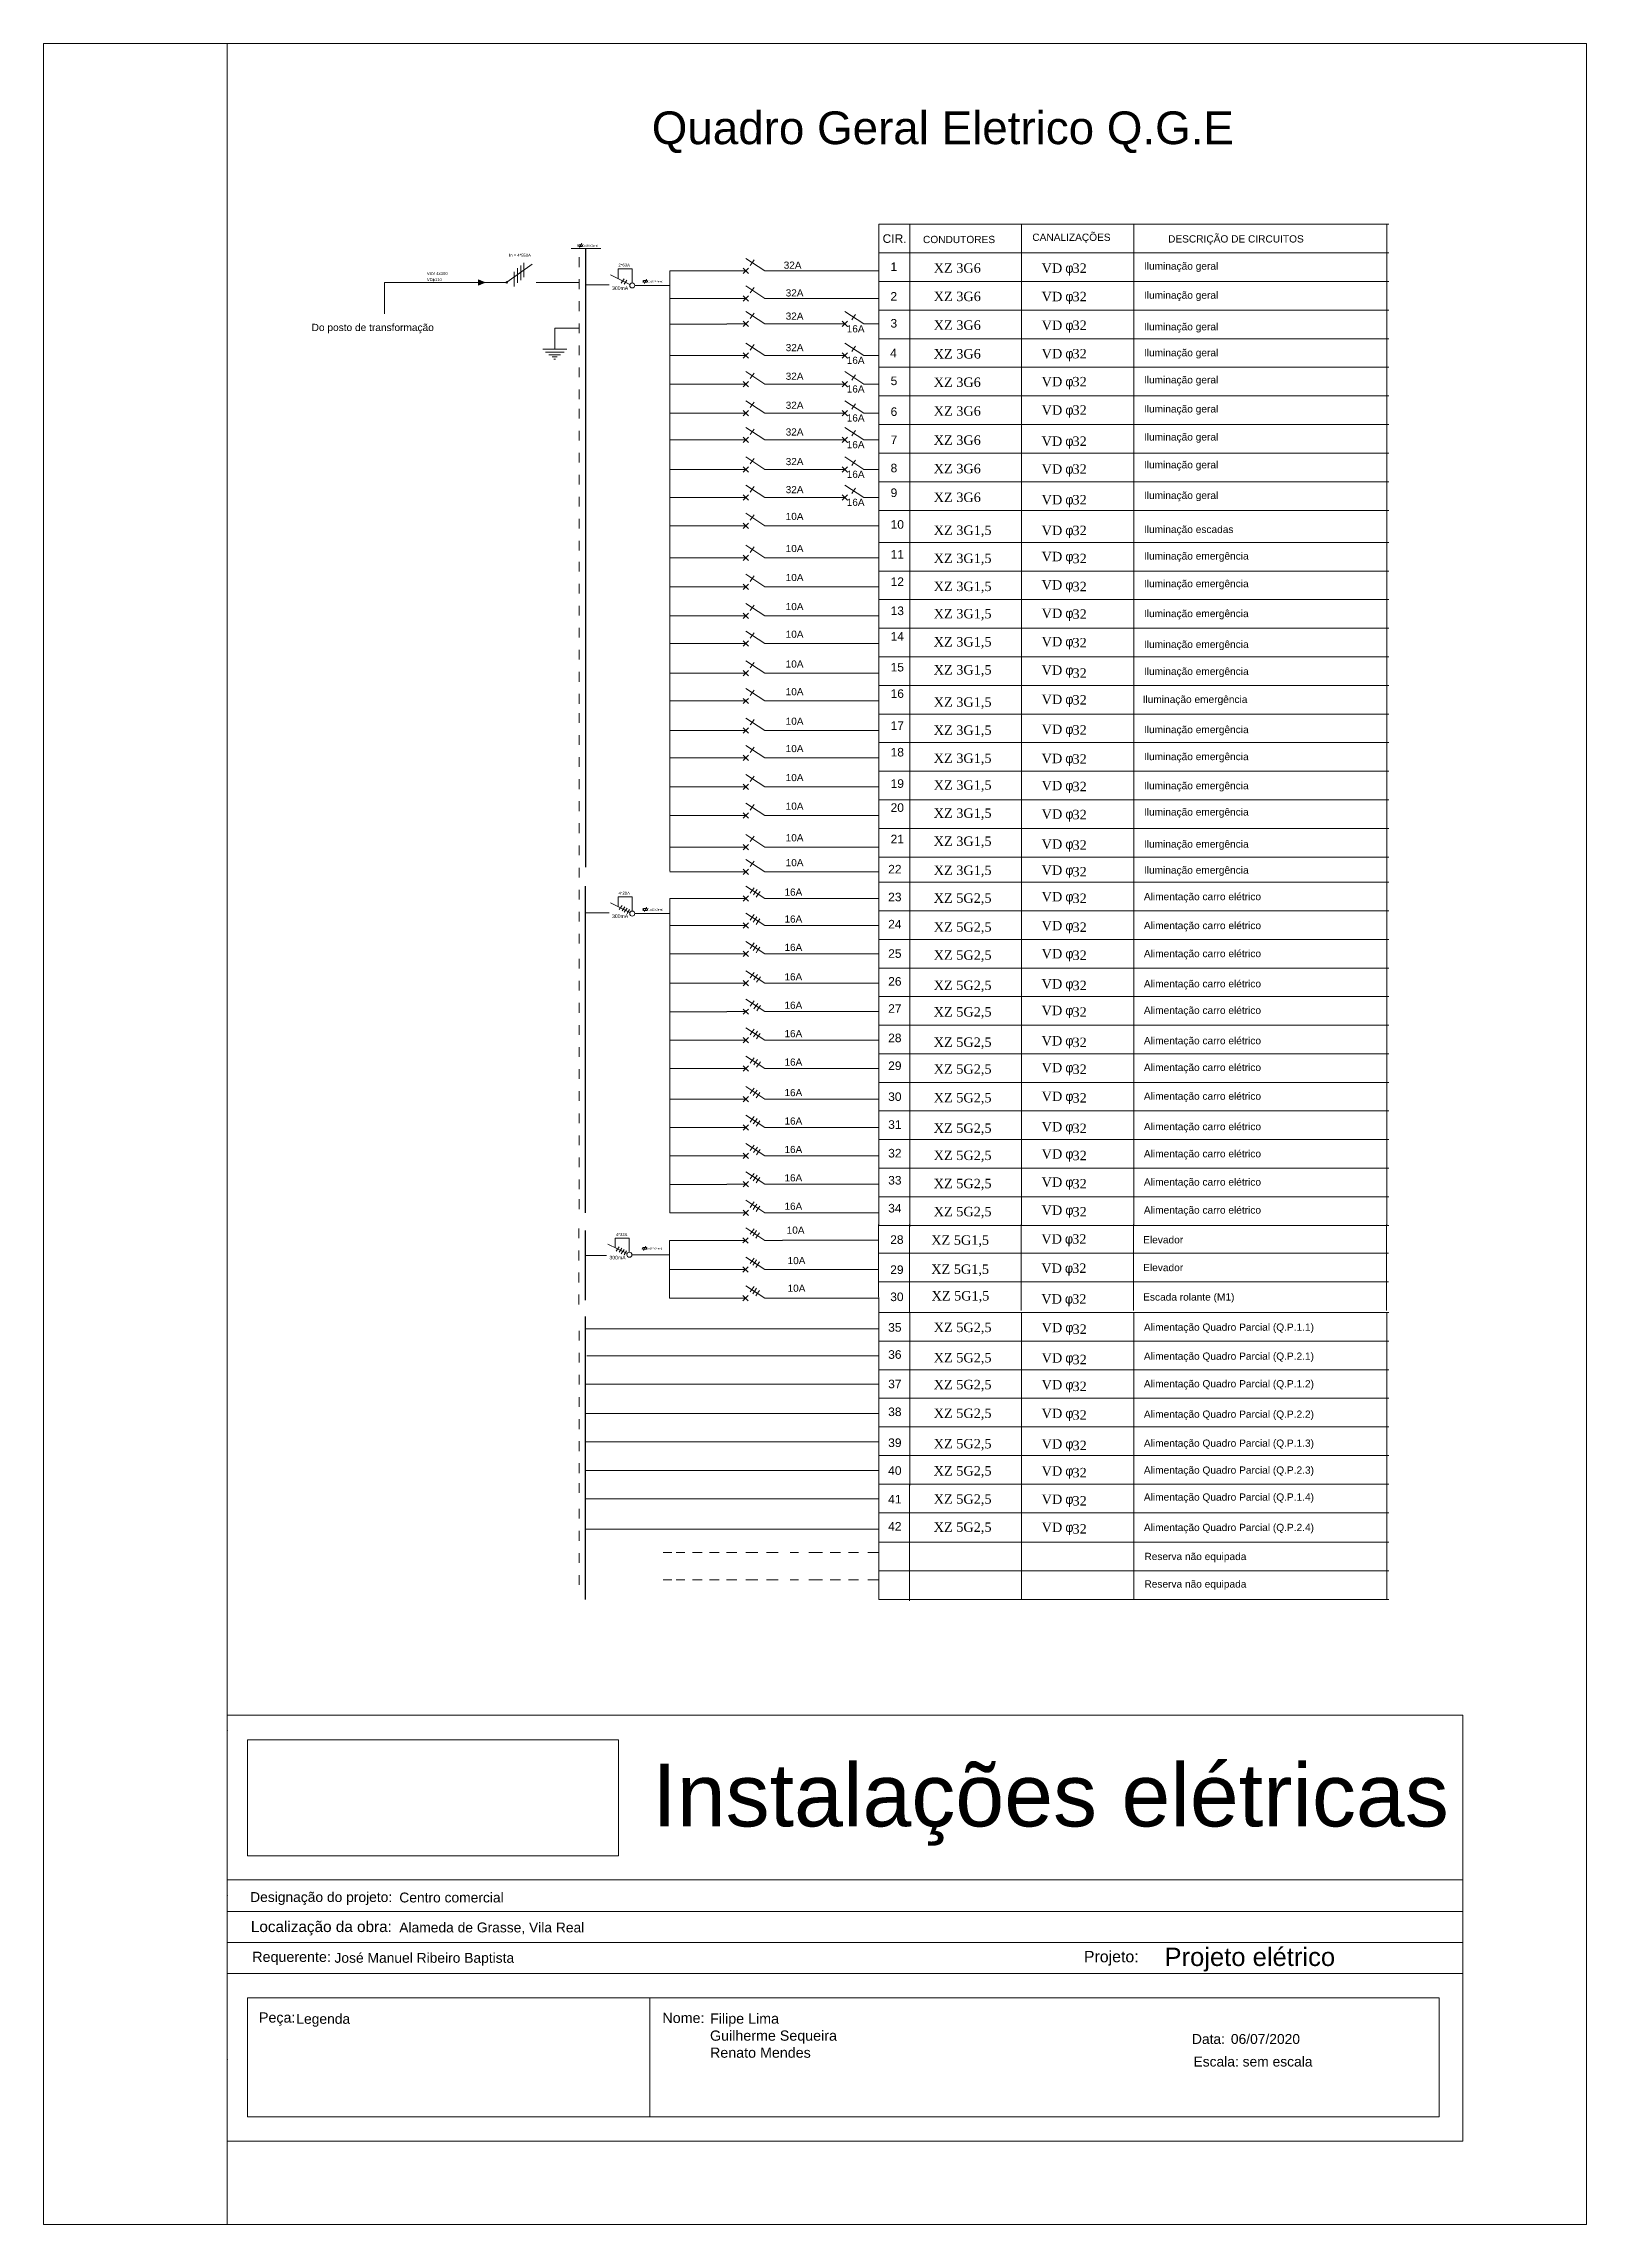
# Model space of a CAD drawing. Extents: x -17539 to 1421, y -3169 to 802964.
# Drawn here: x 652.23 to 673.23, y 312.75 to 342.45 of the extents above; entities that cross this region are included whole.
import ezdxf
from ezdxf.enums import TextEntityAlignment as Align

# ---------------------------------------------------------------- set-up
doc = ezdxf.new("R2010")
doc.units = 0
doc.header["$LTSCALE"] = 25
doc.header["$MEASUREMENT"] = 0
doc.linetypes.add('TRACO_PONTO', pattern=[500, 300, -100, 0.1, -99.9])
doc.layers.get('0').update_dxf_attribs({"lineweight": 9})
doc.styles.add('MtXpl_Symbol', font='symbol.ttf')
doc.styles.add('MtXpl_Times_New_Roma', font='times.ttf')
doc.styles.add('ROMANS', font='arial.ttf')
doc.styles.get("Standard").update_dxf_attribs({"font": 'arial.ttf'})

msp = doc.modelspace()

# ---------------------------------------------------------------- texts
for s, height, style, p in [('CIR.', 0.1168, 'ROMANS', (663.655, 339.733)), ('CONDUTORES', 0.0988, 'ROMANS', (664.205, 339.73)), ('CANALIZAÇÕES', 0.09875, 'ROMANS', (665.693, 339.76)), ('DESCRIÇÃO DE CIRCUITOS', 0.09875, 'ROMANS', (667.541, 339.738)), ('In = 4*550A ', 0.04037, 'ROMANS', (658.571, 339.544)), ('32A', 0.0974, 'ROMANS', (662.309, 339.381)), ('Iluminação geral', 0.09875, 'ROMANS', (667.212, 339.368)), (' VAV 4x300', 0.0404, 'ROMANS', (657.436, 339.295)), (' VDϕ110', 0.0404, 'ROMANS', (657.436, 339.212)), ('2*63A', 0.0404, 'ROMANS', (660.061, 339.411)), ('1', 0.117, 'ROMANS', (663.762, 339.349)), ('XZ 3G6', 0.1285, 'MtXpl_Times_New_Roma', (664.351, 339.327)), ('VD ', 0.1285, 'MtXpl_Times_New_Roma', (665.82, 339.325)), ('f', 0.129, 'MtXpl_Symbol', (666.142, 339.325)), ('32', 0.1285, 'MtXpl_Times_New_Roma', (666.24, 339.325)), ('32A', 0.0974, 'ROMANS', (662.336, 339.003)), ('2', 0.117, 'ROMANS', (663.762, 338.946)), ('XZ 3G6', 0.1285, 'MtXpl_Times_New_Roma', (664.351, 338.94)), ('VD ', 0.1285, 'MtXpl_Times_New_Roma', (665.82, 338.938)), ('f', 0.129, 'MtXpl_Symbol', (666.142, 338.938)), ('32', 0.1285, 'MtXpl_Times_New_Roma', (666.24, 338.938)), ('Iluminação geral', 0.09875, 'ROMANS', (667.212, 338.972)), ('Do posto de transformação', 0.09875, 'ROMANS', (655.883, 338.532)), ('32A', 0.0974, 'ROMANS', (662.336, 338.687)), ('16A', 0.0974, 'ROMANS', (663.167, 338.514)), ('3', 0.117, 'ROMANS', (663.762, 338.579)), ('XZ 3G6', 0.1285, 'MtXpl_Times_New_Roma', (664.351, 338.549)), ('VD ', 0.1285, 'MtXpl_Times_New_Roma', (665.82, 338.547)), ('f', 0.129, 'MtXpl_Symbol', (666.142, 338.547)), ('32', 0.1285, 'MtXpl_Times_New_Roma', (666.24, 338.547)), ('Iluminação geral', 0.09875, 'ROMANS', (667.212, 338.542)), ('32A', 0.0974, 'ROMANS', (662.336, 338.258)), ('4', 0.117, 'ROMANS', (663.757, 338.173)), ('XZ 3G6', 0.1285, 'MtXpl_Times_New_Roma', (664.351, 338.158)), ('VD ', 0.1285, 'MtXpl_Times_New_Roma', (665.82, 338.16)), ('32', 0.1285, 'MtXpl_Times_New_Roma', (666.24, 338.16)), ('Iluminação geral', 0.09875, 'ROMANS', (667.212, 338.188)), ('16A', 0.0974, 'ROMANS', (663.167, 338.085)), ('f', 0.129, 'MtXpl_Symbol', (666.142, 338.16)), ('32A', 0.0974, 'ROMANS', (662.336, 337.868)), ('16A', 0.0974, 'ROMANS', (663.167, 337.695)), ('5', 0.117, 'ROMANS', (663.764, 337.796)), ('XZ 3G6', 0.1285, 'MtXpl_Times_New_Roma', (664.351, 337.771)), ('VD ', 0.1285, 'MtXpl_Times_New_Roma', (665.82, 337.779)), ('f', 0.129, 'MtXpl_Symbol', (666.142, 337.779)), ('32', 0.1285, 'MtXpl_Times_New_Roma', (666.24, 337.779)), ('Iluminação geral', 0.09875, 'ROMANS', (667.212, 337.819)), ('32A', 0.0974, 'ROMANS', (662.336, 337.473)), ('16A', 0.0974, 'ROMANS', (663.167, 337.3)), ('6', 0.117, 'ROMANS', (663.764, 337.376)), ('XZ 3G6', 0.1285, 'MtXpl_Times_New_Roma', (664.351, 337.379)), ('VD ', 0.1285, 'MtXpl_Times_New_Roma', (665.82, 337.392)), ('f', 0.129, 'MtXpl_Symbol', (666.142, 337.392)), ('32', 0.1285, 'MtXpl_Times_New_Roma', (666.24, 337.392)), ('Iluminação geral', 0.09875, 'ROMANS', (667.212, 337.423)), ('32A', 0.0974, 'ROMANS', (662.336, 337.109)), ('7', 0.117, 'ROMANS', (663.764, 336.992)), ('XZ 3G6', 0.1285, 'MtXpl_Times_New_Roma', (664.351, 336.982)), ('VD ', 0.1285, 'MtXpl_Times_New_Roma', (665.82, 336.968)), ('32', 0.1285, 'MtXpl_Times_New_Roma', (666.24, 336.968)), ('Iluminação geral', 0.09875, 'ROMANS', (667.212, 337.041)), ('32A', 0.0974, 'ROMANS', (662.336, 336.706)), ('16A', 0.0974, 'ROMANS', (663.167, 336.936)), ('f', 0.129, 'MtXpl_Symbol', (666.142, 336.968)), ('16A', 0.0974, 'ROMANS', (663.167, 336.533)), ('8', 0.117, 'ROMANS', (663.764, 336.608)), ('XZ 3G6', 0.1285, 'MtXpl_Times_New_Roma', (664.351, 336.595)), ('VD ', 0.1285, 'MtXpl_Times_New_Roma', (665.82, 336.589)), ('f', 0.129, 'MtXpl_Symbol', (666.142, 336.589)), ('32', 0.1285, 'MtXpl_Times_New_Roma', (666.24, 336.589)), ('Iluminação geral', 0.09875, 'ROMANS', (667.212, 336.662)), ('32A', 0.0974, 'ROMANS', (662.336, 336.324)), ('16A', 0.0974, 'ROMANS', (663.167, 336.151)), ('9', 0.117, 'ROMANS', (663.764, 336.272)), ('XZ 3G6', 0.1285, 'MtXpl_Times_New_Roma', (664.351, 336.204)), ('VD ', 0.1285, 'MtXpl_Times_New_Roma', (665.82, 336.171)), ('f', 0.129, 'MtXpl_Symbol', (666.142, 336.171)), ('32', 0.1285, 'MtXpl_Times_New_Roma', (666.24, 336.171)), ('Iluminação geral', 0.09875, 'ROMANS', (667.212, 336.245)), ('10A', 0.0974, 'ROMANS', (662.336, 335.959)), ('10', 0.1168, 'ROMANS', (663.764, 335.84)), ('10A', 0.0974, 'ROMANS', (662.336, 335.522)), ('XZ 3G1,5', 0.1285, 'MtXpl_Times_New_Roma', (664.351, 335.755)), ('VD ', 0.1285, 'MtXpl_Times_New_Roma', (665.82, 335.753)), ('f', 0.129, 'MtXpl_Symbol', (666.142, 335.753)), ('32', 0.1285, 'MtXpl_Times_New_Roma', (666.24, 335.753)), ('Iluminação escadas', 0.09875, 'ROMANS', (667.212, 335.782)), ('11', 0.1168, 'ROMANS', (663.764, 335.432)), ('XZ 3G1,5', 0.1285, 'MtXpl_Times_New_Roma', (664.351, 335.373)), ('VD ', 0.1285, 'MtXpl_Times_New_Roma', (665.82, 335.397)), ('f', 0.129, 'MtXpl_Symbol', (666.142, 335.397)), ('32', 0.1285, 'MtXpl_Times_New_Roma', (666.24, 335.371)), ('Iluminação emergência', 0.09875, 'ROMANS', (667.212, 335.42)), ('10A', 0.0974, 'ROMANS', (662.336, 335.127)), ('12', 0.1168, 'ROMANS', (663.764, 335.06)), ('XZ 3G1,5', 0.1285, 'MtXpl_Times_New_Roma', (664.351, 334.991)), ('VD ', 0.1285, 'MtXpl_Times_New_Roma', (665.82, 335.011)), ('f', 0.129, 'MtXpl_Symbol', (666.142, 335.011)), ('32', 0.1285, 'MtXpl_Times_New_Roma', (666.24, 334.989)), ('Iluminação emergência', 0.09875, 'ROMANS', (667.212, 335.044)), ('10A', 0.0974, 'ROMANS', (662.336, 334.731)), ('13', 0.1168, 'ROMANS', (663.764, 334.664)), ('XZ 3G1,5', 0.1285, 'MtXpl_Times_New_Roma', (664.351, 334.619)), ('VD ', 0.1285, 'MtXpl_Times_New_Roma', (665.82, 334.624)), ('f', 0.129, 'MtXpl_Symbol', (666.142, 334.624)), ('32', 0.1285, 'MtXpl_Times_New_Roma', (666.24, 334.613)), ('Iluminação emergência', 0.09875, 'ROMANS', (667.212, 334.636)), ('10A', 0.0974, 'ROMANS', (662.336, 334.355)), ('14', 0.1168, 'ROMANS', (663.764, 334.316)), ('XZ 3G1,5', 0.1285, 'MtXpl_Times_New_Roma', (664.351, 334.236)), ('VD ', 0.1285, 'MtXpl_Times_New_Roma', (665.82, 334.238)), ('f', 0.129, 'MtXpl_Symbol', (666.142, 334.238)), ('32', 0.1285, 'MtXpl_Times_New_Roma', (666.24, 334.224)), ('Iluminação emergência', 0.09875, 'ROMANS', (667.212, 334.217)), ('10A', 0.0974, 'ROMANS', (662.336, 333.949)), ('15', 0.1168, 'ROMANS', (663.764, 333.896)), ('XZ 3G1,5', 0.1285, 'MtXpl_Times_New_Roma', (664.351, 333.854)), ('VD ', 0.1285, 'MtXpl_Times_New_Roma', (665.82, 333.85)), ('f', 0.129, 'MtXpl_Symbol', (666.142, 333.85)), ('32', 0.1285, 'MtXpl_Times_New_Roma', (666.24, 333.81)), ('Iluminação emergência', 0.09875, 'ROMANS', (667.212, 333.849)), ('10A', 0.0974, 'ROMANS', (662.336, 333.572)), ('16', 0.1168, 'ROMANS', (663.764, 333.536)), ('XZ 3G1,5', 0.1285, 'MtXpl_Times_New_Roma', (664.351, 333.415)), ('VD ', 0.1285, 'MtXpl_Times_New_Roma', (665.82, 333.452)), ('f', 0.129, 'MtXpl_Symbol', (666.142, 333.452)), ('32', 0.1285, 'MtXpl_Times_New_Roma', (666.24, 333.446)), ('Iluminação emergência', 0.09875, 'ROMANS', (667.195, 333.467)), ('10A', 0.0974, 'ROMANS', (662.336, 333.17)), ('17', 0.1168, 'ROMANS', (663.764, 333.1)), ('XZ 3G1,5', 0.1285, 'MtXpl_Times_New_Roma', (664.351, 333.032)), ('VD ', 0.1285, 'MtXpl_Times_New_Roma', (665.82, 333.044)), ('f', 0.129, 'MtXpl_Symbol', (666.142, 333.044)), ('32', 0.1285, 'MtXpl_Times_New_Roma', (666.24, 333.036)), ('Iluminação emergência', 0.09875, 'ROMANS', (667.212, 333.056)), ('10A', 0.0974, 'ROMANS', (662.336, 332.797)), ('18', 0.1168, 'ROMANS', (663.764, 332.738)), ('XZ 3G1,5', 0.1285, 'MtXpl_Times_New_Roma', (664.351, 332.65)), ('VD ', 0.1285, 'MtXpl_Times_New_Roma', (665.82, 332.647)), ('f', 0.129, 'MtXpl_Symbol', (666.142, 332.647)), ('32', 0.1285, 'MtXpl_Times_New_Roma', (666.24, 332.641)), ('Iluminação emergência', 0.09875, 'ROMANS', (667.212, 332.688)), ('10A', 0.0974, 'ROMANS', (662.336, 332.402)), ('19', 0.1168, 'ROMANS', (663.764, 332.311)), ('XZ 3G1,5', 0.1285, 'MtXpl_Times_New_Roma', (664.351, 332.285)), ('VD ', 0.1285, 'MtXpl_Times_New_Roma', (665.82, 332.278)), ('f', 0.129, 'MtXpl_Symbol', (666.142, 332.278)), ('32', 0.1285, 'MtXpl_Times_New_Roma', (666.24, 332.265)), ('Iluminação emergência', 0.09875, 'ROMANS', (667.212, 332.292)), ('10A', 0.0974, 'ROMANS', (662.336, 332.013)), ('20', 0.1168, 'ROMANS', (663.764, 331.984)), ('XZ 3G1,5', 0.1285, 'MtXpl_Times_New_Roma', (664.351, 331.902)), ('VD ', 0.1285, 'MtXpl_Times_New_Roma', (665.82, 331.89)), ('f', 0.129, 'MtXpl_Symbol', (666.142, 331.89)), ('32', 0.1285, 'MtXpl_Times_New_Roma', (666.24, 331.883)), ('Iluminação emergência', 0.09875, 'ROMANS', (667.212, 331.934)), ('10A', 0.0974, 'ROMANS', (662.336, 331.583)), ('21', 0.1168, 'ROMANS', (663.764, 331.556)), ('XZ 3G1,5', 0.1285, 'MtXpl_Times_New_Roma', (664.351, 331.52)), ('VD ', 0.1285, 'MtXpl_Times_New_Roma', (665.82, 331.481)), ('f', 0.129, 'MtXpl_Symbol', (666.142, 331.481)), ('32', 0.1285, 'MtXpl_Times_New_Roma', (666.24, 331.468)), ('Iluminação emergência', 0.09875, 'ROMANS', (667.212, 331.497)), ('10A', 0.0974, 'ROMANS', (662.336, 331.244)), ('22', 0.1168, 'ROMANS', (663.731, 331.145)), ('XZ 3G1,5', 0.1285, 'MtXpl_Times_New_Roma', (664.351, 331.124)), ('VD ', 0.1285, 'MtXpl_Times_New_Roma', (665.82, 331.126)), ('f', 0.129, 'MtXpl_Symbol', (666.142, 331.126)), ('32', 0.1285, 'MtXpl_Times_New_Roma', (666.24, 331.105)), ('Iluminação emergência', 0.09875, 'ROMANS', (667.212, 331.142)), ('4*20A', 0.0404, 'ROMANS', (660.061, 330.856)), ('16A', 0.0974, 'ROMANS', (662.319, 330.843)), ('23', 0.1168, 'ROMANS', (663.731, 330.766)), ('XZ 5G2,5', 0.1285, 'MtXpl_Times_New_Roma', (664.351, 330.745)), ('VD ', 0.1285, 'MtXpl_Times_New_Roma', (665.82, 330.764)), ('f', 0.129, 'MtXpl_Symbol', (666.142, 330.764)), ('32', 0.1285, 'MtXpl_Times_New_Roma', (666.24, 330.743)), ('Alimentação carro elétrico', 0.09875, 'ROMANS', (667.212, 330.781)), ('16A', 0.0974, 'ROMANS', (662.319, 330.476)), ('24', 0.1168, 'ROMANS', (663.731, 330.396)), ('XZ 5G2,5', 0.1285, 'MtXpl_Times_New_Roma', (664.351, 330.351)), ('VD ', 0.1285, 'MtXpl_Times_New_Roma', (665.82, 330.37)), ('f', 0.129, 'MtXpl_Symbol', (666.142, 330.37)), ('32', 0.1285, 'MtXpl_Times_New_Roma', (666.24, 330.349)), ('Alimentação carro elétrico', 0.09875, 'ROMANS', (667.212, 330.387)), ('16A', 0.0974, 'ROMANS', (662.319, 330.09)), ('25', 0.1168, 'ROMANS', (663.731, 329.996)), ('XZ 5G2,5', 0.1285, 'MtXpl_Times_New_Roma', (664.351, 329.969)), ('VD ', 0.1285, 'MtXpl_Times_New_Roma', (665.82, 329.988)), ('f', 0.129, 'MtXpl_Symbol', (666.142, 329.988)), ('32', 0.1285, 'MtXpl_Times_New_Roma', (666.24, 329.967)), ('Alimentação carro elétrico', 0.09875, 'ROMANS', (667.212, 330.005)), ('16A', 0.0974, 'ROMANS', (662.319, 329.689)), ('26', 0.1168, 'ROMANS', (663.731, 329.617)), ('XZ 5G2,5', 0.1285, 'MtXpl_Times_New_Roma', (664.351, 329.558)), ('VD ', 0.1285, 'MtXpl_Times_New_Roma', (665.82, 329.577)), ('f', 0.129, 'MtXpl_Symbol', (666.142, 329.577)), ('32', 0.1285, 'MtXpl_Times_New_Roma', (666.24, 329.556)), ('Alimentação carro elétrico', 0.09875, 'ROMANS', (667.212, 329.594)), ('16A', 0.0974, 'ROMANS', (662.319, 329.302)), ('27', 0.1168, 'ROMANS', (663.731, 329.247)), ('XZ 5G2,5', 0.1285, 'MtXpl_Times_New_Roma', (664.351, 329.196)), ('VD ', 0.1285, 'MtXpl_Times_New_Roma', (665.82, 329.215)), ('f', 0.129, 'MtXpl_Symbol', (666.142, 329.215)), ('32', 0.1285, 'MtXpl_Times_New_Roma', (666.24, 329.194)), ('Alimentação carro elétrico', 0.09875, 'ROMANS', (667.212, 329.232)), ('16A', 0.0974, 'ROMANS', (662.319, 328.915)), ('28', 0.1168, 'ROMANS', (663.731, 328.847)), ('XZ 5G2,5', 0.1285, 'MtXpl_Times_New_Roma', (664.351, 328.783)), ('VD ', 0.1285, 'MtXpl_Times_New_Roma', (665.82, 328.802)), ('f', 0.129, 'MtXpl_Symbol', (666.142, 328.802)), ('32', 0.1285, 'MtXpl_Times_New_Roma', (666.24, 328.781)), ('Alimentação carro elétrico', 0.09875, 'ROMANS', (667.212, 328.819)), ('16A', 0.0974, 'ROMANS', (662.319, 328.528)), ('29', 0.1168, 'ROMANS', (663.731, 328.468)), ('XZ 5G2,5', 0.1285, 'MtXpl_Times_New_Roma', (664.351, 328.417)), ('VD ', 0.1285, 'MtXpl_Times_New_Roma', (665.82, 328.436)), ('f', 0.129, 'MtXpl_Symbol', (666.142, 328.436)), ('32', 0.1285, 'MtXpl_Times_New_Roma', (666.24, 328.415)), ('Alimentação carro elétrico', 0.09875, 'ROMANS', (667.212, 328.454)), ('16A', 0.0974, 'ROMANS', (662.319, 328.112)), ('30', 0.1168, 'ROMANS', (663.731, 328.047)), ('XZ 5G2,5', 0.1285, 'MtXpl_Times_New_Roma', (664.351, 328.027)), ('VD ', 0.1285, 'MtXpl_Times_New_Roma', (665.82, 328.046)), ('f', 0.129, 'MtXpl_Symbol', (666.142, 328.046)), ('32', 0.1285, 'MtXpl_Times_New_Roma', (666.24, 328.025)), ('Alimentação carro elétrico', 0.09875, 'ROMANS', (667.212, 328.063)), ('16A', 0.0974, 'ROMANS', (662.319, 327.725)), ('31', 0.1168, 'ROMANS', (663.731, 327.667)), ('XZ 5G2,5', 0.1285, 'MtXpl_Times_New_Roma', (664.351, 327.612)), ('VD ', 0.1285, 'MtXpl_Times_New_Roma', (665.82, 327.631)), ('f', 0.129, 'MtXpl_Symbol', (666.142, 327.631)), ('32', 0.1285, 'MtXpl_Times_New_Roma', (666.24, 327.61)), ('Alimentação carro elétrico', 0.09875, 'ROMANS', (667.212, 327.649)), ('16A', 0.0974, 'ROMANS', (662.319, 327.338)), ('32', 0.1168, 'ROMANS', (663.731, 327.277)), ('XZ 5G2,5', 0.1285, 'MtXpl_Times_New_Roma', (664.351, 327.242)), ('VD ', 0.1285, 'MtXpl_Times_New_Roma', (665.82, 327.261)), ('f', 0.129, 'MtXpl_Symbol', (666.142, 327.261)), ('32', 0.1285, 'MtXpl_Times_New_Roma', (666.24, 327.24)), ('Alimentação carro elétrico', 0.09875, 'ROMANS', (667.212, 327.279)), ('16A', 0.0974, 'ROMANS', (662.319, 326.951)), ('33', 0.1168, 'ROMANS', (663.731, 326.908)), ('VD ', 0.1285, 'MtXpl_Times_New_Roma', (665.82, 326.877)), ('Alimentação carro elétrico', 0.09875, 'ROMANS', (667.212, 326.894)), ('XZ 5G2,5', 0.1285, 'MtXpl_Times_New_Roma', (664.351, 326.858)), ('f', 0.129, 'MtXpl_Symbol', (666.142, 326.877)), ('32', 0.1285, 'MtXpl_Times_New_Roma', (666.24, 326.856)), ('16A', 0.0974, 'ROMANS', (662.319, 326.564)), ('34', 0.1168, 'ROMANS', (663.731, 326.528)), ('XZ 5G2,5', 0.1285, 'MtXpl_Times_New_Roma', (664.351, 326.476)), ('VD ', 0.1285, 'MtXpl_Times_New_Roma', (665.82, 326.495)), ('f', 0.129, 'MtXpl_Symbol', (666.142, 326.495)), ('32', 0.1285, 'MtXpl_Times_New_Roma', (666.24, 326.474)), ('Alimentação carro elétrico', 0.09875, 'ROMANS', (667.212, 326.512)), ('4*32A', 0.0404, 'ROMANS', (660.026, 326.207)), ('10A', 0.0974, 'ROMANS', (662.35, 326.239)), ('28', 0.1168, 'ROMANS', (663.759, 326.1)), ('XZ 5G1,5', 0.1285, 'MtXpl_Times_New_Roma', (664.317, 326.088)), ('VD ', 0.1285, 'MtXpl_Times_New_Roma', (665.816, 326.104)), ('f', 0.129, 'MtXpl_Symbol', (666.137, 326.104)), ('32', 0.1285, 'MtXpl_Times_New_Roma', (666.236, 326.104)), ('Elevador', 0.0988, 'ROMANS', (667.202, 326.107)), ('10A', 0.0974, 'ROMANS', (662.362, 325.824)), ('29', 0.1168, 'ROMANS', (663.759, 325.691)), ('XZ 5G1,5', 0.1285, 'MtXpl_Times_New_Roma', (664.317, 325.691)), ('VD ', 0.1285, 'MtXpl_Times_New_Roma', (665.816, 325.705)), ('32', 0.1285, 'MtXpl_Times_New_Roma', (666.236, 325.705)), ('Elevador', 0.0988, 'ROMANS', (667.202, 325.729)), ('10A', 0.0974, 'ROMANS', (662.362, 325.448)), ('f', 0.129, 'MtXpl_Symbol', (666.137, 325.705)), ('30', 0.1168, 'ROMANS', (663.759, 325.321)), ('XZ 5G1,5', 0.1285, 'MtXpl_Times_New_Roma', (664.321, 325.329)), ('VD ', 0.1285, 'MtXpl_Times_New_Roma', (665.816, 325.287)), ('f', 0.129, 'MtXpl_Symbol', (666.137, 325.287)), ('32', 0.1285, 'MtXpl_Times_New_Roma', (666.236, 325.287)), ('Escada rolante (M1)', 0.09875, 'ROMANS', (667.202, 325.328)), ('35', 0.1168, 'ROMANS', (663.731, 324.904)), ('XZ 5G2,5', 0.1285, 'MtXpl_Times_New_Roma', (664.351, 324.899)), ('VD ', 0.1285, 'MtXpl_Times_New_Roma', (665.82, 324.896)), ('f', 0.129, 'MtXpl_Symbol', (666.142, 324.896)), ('32', 0.1285, 'MtXpl_Times_New_Roma', (666.24, 324.875)), ('Alimentação Quadro Parcial (Q.P.1.1) ', 0.09875, 'ROMANS', (667.212, 324.917)), ('36', 0.1168, 'ROMANS', (663.731, 324.535)), ('Alimentação Quadro Parcial (Q.P.2.1) ', 0.09875, 'ROMANS', (667.212, 324.522)), ('XZ 5G2,5', 0.1285, 'MtXpl_Times_New_Roma', (664.351, 324.486)), ('VD ', 0.1285, 'MtXpl_Times_New_Roma', (665.82, 324.483)), ('f', 0.129, 'MtXpl_Symbol', (666.142, 324.483)), ('32', 0.1285, 'MtXpl_Times_New_Roma', (666.24, 324.462)), ('37', 0.1168, 'ROMANS', (663.731, 324.134)), ('XZ 5G2,5', 0.1285, 'MtXpl_Times_New_Roma', (664.351, 324.12)), ('VD ', 0.1285, 'MtXpl_Times_New_Roma', (665.82, 324.118)), ('f', 0.129, 'MtXpl_Symbol', (666.142, 324.118)), ('32', 0.1285, 'MtXpl_Times_New_Roma', (666.24, 324.096)), ('Alimentação Quadro Parcial (Q.P.1.2) ', 0.09875, 'ROMANS', (667.212, 324.146)), ('38', 0.1168, 'ROMANS', (663.731, 323.755)), ('XZ 5G2,5', 0.1285, 'MtXpl_Times_New_Roma', (664.351, 323.729)), ('VD ', 0.1285, 'MtXpl_Times_New_Roma', (665.82, 323.727)), ('f', 0.129, 'MtXpl_Symbol', (666.142, 323.727)), ('32', 0.1285, 'MtXpl_Times_New_Roma', (666.24, 323.706)), ('Alimentação Quadro Parcial (Q.P.2.2) ', 0.09875, 'ROMANS', (667.212, 323.732)), ('39', 0.1168, 'ROMANS', (663.731, 323.334)), ('XZ 5G2,5', 0.1285, 'MtXpl_Times_New_Roma', (664.351, 323.315)), ('VD ', 0.1285, 'MtXpl_Times_New_Roma', (665.82, 323.312)), ('Alimentação Quadro Parcial (Q.P.1.3) ', 0.09875, 'ROMANS', (667.212, 323.337)), ('f', 0.129, 'MtXpl_Symbol', (666.142, 323.312)), ('32', 0.1285, 'MtXpl_Times_New_Roma', (666.24, 323.291)), ('40', 0.1168, 'ROMANS', (663.731, 322.955)), ('XZ 5G2,5', 0.1285, 'MtXpl_Times_New_Roma', (664.351, 322.945)), ('VD ', 0.1285, 'MtXpl_Times_New_Roma', (665.82, 322.943)), ('f', 0.129, 'MtXpl_Symbol', (666.142, 322.943)), ('32', 0.1285, 'MtXpl_Times_New_Roma', (666.24, 322.921)), ('Alimentação Quadro Parcial (Q.P.2.3) ', 0.09875, 'ROMANS', (667.212, 322.97)), ('41', 0.1168, 'ROMANS', (663.731, 322.565)), ('XZ 5G2,5', 0.1285, 'MtXpl_Times_New_Roma', (664.351, 322.56)), ('VD ', 0.1285, 'MtXpl_Times_New_Roma', (665.82, 322.558)), ('f', 0.129, 'MtXpl_Symbol', (666.142, 322.558)), ('32', 0.1285, 'MtXpl_Times_New_Roma', (666.24, 322.537)), ('Alimentação Quadro Parcial (Q.P.1.4) ', 0.09875, 'ROMANS', (667.212, 322.603)), ('42', 0.1168, 'ROMANS', (663.731, 322.195)), ('XZ 5G2,5', 0.1285, 'MtXpl_Times_New_Roma', (664.351, 322.178)), ('VD ', 0.1285, 'MtXpl_Times_New_Roma', (665.82, 322.176)), ('f', 0.129, 'MtXpl_Symbol', (666.142, 322.176)), ('32', 0.1285, 'MtXpl_Times_New_Roma', (666.24, 322.155)), ('Alimentação Quadro Parcial (Q.P.2.4) ', 0.09875, 'ROMANS', (667.212, 322.189)), ('Reserva não equipada', 0.09875, 'ROMANS', (667.219, 321.794)), ('Reserva não equipada', 0.09875, 'ROMANS', (667.219, 321.419))]:
    msp.add_text(s, height=height, dxfattribs=dict(style=style)).set_placement(p)
at = {"style": 'ROMANS'}
for s, p in [('5      Cu(60X5mm)', (659.637, 339.695)), ('3      Cu(12X2mm)', (660.521, 339.207)), ('5      Cu(12X2mm)', (660.521, 330.653)), ('5      Cu(12X2mm)', (660.511, 326.038))]:
    msp.add_text(s, height=0.02538, dxfattribs=at).set_placement(p, align=Align.MIDDLE_CENTER)
at = {"attachment_point": 1}
for s, width, gutter_width, heights, insert, char_height in [('Quadro Geral Eletrico Q.G.E', 11.85459, 2.229, [1.009], (660.513, 341.523), 0.44575), ('Filipe Lima\\PGuilherme Sequeira\\PRenato Mendes', 1.91251, 0.695, [1.016], (661.306, 315.619), 0.13907)]:
    msp.add_mtext_dynamic_manual_height_columns(s, width=width, gutter_width=gutter_width, heights=heights, dxfattribs=dict(at, insert=insert, char_height=char_height))
for s, insert, char_height, width in [('300mA', (659.972, 339.142), 0.0496, 0.08125), ('300mA', (659.972, 330.588), 0.0496, 0.08125), ('300mA', (659.937, 325.938), 0.0496, 0.08125), ('Instalações elétricas', (660.521, 319.023), 0.85663, 10.8783), ('Designação do projeto:', (655.046, 317.272), 0.1346, 2.08364), ('Centro comercial', (657.076, 317.266), 0.1346, 2.08364), ('Localização da obra:', (655.056, 316.877), 0.14887, 2.30464), ('Alameda de Grasse, Vila Real', (657.076, 316.858), 0.1346, 2.83899), ('Requerente:', (655.075, 316.46), 0.13907, 2.15283), ('José Manuel Ribeiro Baptista', (656.194, 316.444), 0.1346, 2.83899), ('Projeto:', (666.395, 316.472), 0.1549, 2.39854), ('Projeto elétrico', (667.492, 316.515), 0.24933, 3.85974), ('Peça:', (655.166, 315.634), 0.1391, 2.15283), ('Legenda', (655.675, 315.613), 0.1346, 2.83899), ('Nome:', (660.658, 315.628), 0.1391, 0.56614), ('Data:', (667.866, 315.339), 0.1346, 2.08364), ('06/07/2020', (668.396, 315.339), 0.1346, 2.08364), ('Escala:', (667.887, 315.031), 0.1346, 2.08364), ('sem escala', (668.556, 315.031), 0.1346, 2.08364)]:
    msp.add_mtext(s, dxfattribs=dict(at, insert=insert, char_height=char_height, width=width))

# ---------------------------------------------------------------- hatches: boundary and pattern name
h = msp.add_hatch(color=256)
h.dxf.hatch_style = 1
h.paths.add_polyline_path([(658.156, 339.228), (658.156, 339.156), (658.241, 339.194)])

# ---------------------------------------------------------------- linework, layer by layer
for p, q in [((652.235, 342.447), (652.235, 312.747)), ((652.235, 342.447), (673.235, 342.447)), ((654.735, 342.447), (654.735, 312.747)), ((673.235, 342.447), (673.235, 312.747)), ((663.605, 339.987), (670.546, 339.987)), ((663.605, 339.987), (663.605, 337.647)), ((664.025, 337.647), (664.025, 339.978)), ((665.546, 338.039), (665.546, 339.978)), ((667.075, 338.039), (667.075, 339.984)), ((670.52, 339.987), (670.52, 337.647)), ((659.417, 339.657), (659.82, 339.657)), ((659.566, 339.708), (659.519, 339.708)), ((659.519, 339.684), (659.519, 339.708)), ((659.519, 339.684), (659.566, 339.684)), ((659.525, 339.537), (659.525, 339.404)), ((659.528, 339.669), (659.56, 339.728)), ((659.566, 339.684), (659.566, 339.708)), ((662.053, 339.352), (661.795, 339.521)), ((661.879, 339.463), (661.906, 339.5)), ((663.605, 339.596), (670.546, 339.596)), ((663.825, 339.596), (670.546, 339.596)), ((658.156, 339.194), (656.876, 339.194)), ((656.876, 339.194), (656.876, 338.768)), ((658.156, 339.228), (658.156, 339.156)), ((658.156, 339.228), (658.241, 339.194)), ((658.156, 339.156), (658.241, 339.194)), ((658.398, 339.194), (658.241, 339.194)), ((658.542, 339.199), (658.886, 339.444)), ((658.641, 339.339), (658.641, 339.141)), ((658.687, 339.389), (658.687, 339.19)), ((658.731, 339.426), (658.731, 339.227)), ((658.771, 339.463), (658.771, 339.264)), ((659.525, 339.237), (659.525, 339.104)), ((660.216, 339.168), (659.952, 339.298)), ((660.055, 339.247), (660.055, 339.38)), ((660.055, 339.38), (660.246, 339.38)), ((660.138, 339.242), (660.097, 339.185)), ((660.172, 339.224), (660.137, 339.17)), ((660.246, 339.38), (660.246, 339.187)), ((660.45, 339.22), (660.402, 339.22)), ((660.402, 339.196), (660.402, 339.22)), ((660.402, 339.196), (660.45, 339.197)), ((660.412, 339.181), (660.443, 339.24)), ((660.45, 339.197), (660.45, 339.221)), ((660.759, 339.351), (661.536, 339.352)), ((660.759, 339.351), (660.759, 331.177)), ((661.534, 339.352), (661.792, 339.352)), ((661.792, 339.352), (661.756, 339.388)), ((661.792, 339.352), (661.756, 339.316)), ((661.768, 339.329), (661.768, 339.329)), ((661.768, 339.329), (661.768, 339.329)), ((661.768, 339.329), (661.768, 339.329)), ((661.768, 339.329), (661.768, 339.329)), ((661.792, 339.352), (661.828, 339.388)), ((661.792, 339.352), (661.828, 339.316)), ((661.879, 339.463), (661.854, 339.426)), ((662.053, 339.352), (662.296, 339.352)), ((663.605, 339.352), (662.296, 339.352)), ((663.605, 339.209), (670.547, 339.209)), ((659.525, 338.937), (659.525, 338.804)), ((659.613, 339.161), (659.934, 339.161)), ((660.281, 339.153), (660.759, 339.153)), ((660.759, 338.976), (661.536, 338.976)), ((661.534, 338.976), (661.792, 338.976)), ((661.792, 338.976), (661.756, 339.013)), ((661.792, 338.976), (661.756, 338.941)), ((661.768, 338.953), (661.768, 338.953)), ((661.768, 338.953), (661.768, 338.953)), ((661.768, 338.953), (661.768, 338.953)), ((661.768, 338.953), (661.768, 338.953)), ((661.792, 338.976), (661.828, 339.013)), ((661.792, 338.976), (661.828, 338.94)), ((662.053, 338.976), (661.795, 339.146)), ((661.879, 339.087), (661.854, 339.051)), ((661.879, 339.087), (661.906, 339.124)), ((662.053, 338.976), (662.296, 338.976)), ((663.606, 338.976), (662.296, 338.976)), ((659.525, 338.637), (659.525, 338.504)), ((660.759, 338.628), (661.536, 338.628)), ((661.534, 338.629), (661.792, 338.629)), ((661.792, 338.629), (661.756, 338.665)), ((661.792, 338.629), (661.756, 338.593)), ((661.768, 338.605), (661.768, 338.605)), ((661.768, 338.605), (661.768, 338.605)), ((661.768, 338.605), (661.768, 338.605)), ((661.768, 338.605), (661.768, 338.605)), ((661.792, 338.629), (661.828, 338.665)), ((661.792, 338.629), (661.828, 338.593)), ((662.053, 338.629), (661.795, 338.798)), ((661.879, 338.739), (661.854, 338.703)), ((661.879, 338.739), (661.906, 338.776)), ((662.053, 338.629), (662.296, 338.629)), ((663.139, 338.629), (662.296, 338.629)), ((663.139, 338.629), (663.103, 338.665)), ((663.139, 338.629), (663.103, 338.593)), ((663.139, 338.629), (663.175, 338.665)), ((663.139, 338.629), (663.175, 338.593)), ((663.4, 338.629), (663.142, 338.798)), ((663.259, 338.72), (663.234, 338.683)), ((663.259, 338.72), (663.285, 338.757)), ((663.4, 338.629), (663.607, 338.629)), ((663.605, 338.818), (670.546, 338.818)), ((659.029, 338.287), (659.358, 338.287)), ((659.193, 338.287), (659.193, 338.571)), ((659.525, 338.571), (659.193, 338.571)), ((659.525, 338.337), (659.525, 338.204)), ((662.053, 338.2), (661.795, 338.369)), ((661.879, 338.311), (661.854, 338.274)), ((661.879, 338.311), (661.906, 338.347)), ((663.4, 338.2), (663.142, 338.369)), ((663.259, 338.291), (663.234, 338.254)), ((663.259, 338.291), (663.285, 338.328)), ((663.605, 338.428), (670.547, 338.428)), ((659.065, 338.244), (659.32, 338.244)), ((659.112, 338.209), (659.269, 338.209)), ((659.156, 338.179), (659.226, 338.179)), ((659.18, 338.151), (659.204, 338.151)), ((659.525, 338.037), (659.525, 337.904)), ((660.759, 338.199), (661.536, 338.199)), ((661.534, 338.2), (661.792, 338.2)), ((661.792, 338.2), (661.756, 338.236)), ((661.792, 338.2), (661.756, 338.164)), ((661.768, 338.176), (661.768, 338.176)), ((661.768, 338.176), (661.768, 338.176)), ((661.768, 338.176), (661.768, 338.176)), ((661.768, 338.176), (661.768, 338.176)), ((661.792, 338.2), (661.828, 338.236)), ((661.792, 338.2), (661.828, 338.164)), ((662.053, 338.2), (662.296, 338.2)), ((663.139, 338.2), (662.296, 338.2)), ((663.139, 338.2), (663.103, 338.236)), ((663.139, 338.2), (663.103, 338.164)), ((663.139, 338.2), (663.175, 338.236)), ((663.139, 338.2), (663.175, 338.164)), ((663.4, 338.2), (663.607, 338.2)), ((663.605, 338.039), (670.547, 338.039)), ((665.546, 338.039), (665.546, 337.649)), ((667.075, 338.039), (667.075, 337.649)), ((659.525, 337.737), (659.525, 337.604)), ((660.759, 337.809), (661.536, 337.809)), ((661.534, 337.81), (661.792, 337.81)), ((661.792, 337.81), (661.756, 337.846)), ((661.792, 337.81), (661.756, 337.774)), ((661.768, 337.786), (661.768, 337.786)), ((661.768, 337.786), (661.768, 337.786)), ((661.768, 337.786), (661.768, 337.786)), ((661.768, 337.786), (661.768, 337.786)), ((661.792, 337.81), (661.828, 337.846)), ((661.792, 337.81), (661.828, 337.774)), ((662.053, 337.81), (661.795, 337.979)), ((661.879, 337.92), (661.854, 337.884)), ((661.879, 337.92), (661.906, 337.957)), ((662.053, 337.81), (662.296, 337.81)), ((663.139, 337.81), (662.296, 337.81)), ((663.139, 337.81), (663.103, 337.846)), ((663.139, 337.81), (663.103, 337.774)), ((663.139, 337.81), (663.175, 337.846)), ((663.139, 337.81), (663.175, 337.774)), ((663.4, 337.81), (663.142, 337.979)), ((663.259, 337.901), (663.234, 337.864)), ((663.259, 337.901), (663.285, 337.937)), ((663.4, 337.81), (663.607, 337.81)), ((659.525, 337.474), (659.525, 337.342)), ((660.759, 337.415), (661.536, 337.415)), ((661.534, 337.415), (661.792, 337.415)), ((661.792, 337.415), (661.756, 337.451)), ((661.792, 337.415), (661.756, 337.379)), ((661.792, 337.415), (661.828, 337.451)), ((661.792, 337.415), (661.828, 337.379)), ((662.053, 337.415), (661.795, 337.584)), ((661.879, 337.526), (661.854, 337.489)), ((661.879, 337.526), (661.906, 337.563)), ((662.053, 337.415), (662.296, 337.415)), ((663.139, 337.415), (662.296, 337.415)), ((663.139, 337.415), (663.103, 337.451)), ((663.139, 337.415), (663.103, 337.379)), ((663.139, 337.415), (663.175, 337.451)), ((663.139, 337.415), (663.175, 337.379)), ((663.4, 337.415), (663.142, 337.584)), ((663.259, 337.506), (663.234, 337.47)), ((663.259, 337.506), (663.285, 337.543)), ((663.4, 337.415), (663.607, 337.415)), ((663.605, 337.649), (670.547, 337.649)), ((663.605, 337.647), (663.605, 337.257)), ((664.025, 337.647), (664.025, 337.239)), ((665.546, 337.649), (665.546, 337.26)), ((667.075, 337.649), (667.075, 337.26)), ((670.52, 337.647), (670.52, 337.257)), ((659.525, 337.174), (659.525, 337.042)), ((661.768, 337.392), (661.768, 337.392)), ((661.768, 337.392), (661.768, 337.392)), ((661.768, 337.392), (661.768, 337.392)), ((661.768, 337.392), (661.768, 337.392)), ((662.053, 337.051), (661.795, 337.22)), ((661.879, 337.161), (661.854, 337.125)), ((661.879, 337.161), (661.906, 337.198)), ((663.4, 337.051), (663.142, 337.22)), ((663.259, 337.142), (663.234, 337.105)), ((663.259, 337.142), (663.285, 337.178)), ((663.605, 337.26), (670.547, 337.26)), ((663.605, 337.257), (663.605, 336.868)), ((664.024, 337.257), (664.024, 336.849)), ((665.546, 337.26), (665.546, 336.87)), ((667.075, 337.26), (667.075, 336.87)), ((670.52, 337.257), (670.52, 336.868)), ((659.525, 336.874), (659.525, 336.742)), ((660.759, 337.05), (661.536, 337.05)), ((661.534, 337.051), (661.792, 337.051)), ((661.792, 337.051), (661.756, 337.087)), ((661.792, 337.051), (661.756, 337.015)), ((661.768, 337.027), (661.768, 337.027)), ((661.768, 337.027), (661.768, 337.027)), ((661.768, 337.027), (661.768, 337.027)), ((661.768, 337.027), (661.768, 337.027)), ((661.792, 337.051), (661.828, 337.087)), ((661.792, 337.051), (661.828, 337.014)), ((662.053, 336.647), (661.795, 336.817)), ((662.053, 337.051), (662.296, 337.051)), ((663.139, 337.051), (662.296, 337.051)), ((663.139, 337.051), (663.103, 337.087)), ((663.139, 337.051), (663.103, 337.015)), ((663.139, 337.051), (663.175, 337.087)), ((663.139, 337.051), (663.175, 337.014)), ((663.4, 336.647), (663.142, 336.817)), ((663.4, 337.051), (663.607, 337.051)), ((663.604, 336.87), (670.547, 336.87)), ((663.605, 336.868), (663.604, 336.478)), ((663.605, 336.865), (663.604, 336.475)), ((664.024, 336.868), (664.024, 336.46)), ((664.024, 336.865), (664.024, 336.457)), ((665.546, 336.868), (665.546, 336.478)), ((667.075, 336.868), (667.075, 336.478)), ((670.52, 336.868), (670.52, 336.478)), ((670.52, 336.865), (670.52, 336.475)), ((659.525, 336.574), (659.525, 336.442)), ((660.759, 336.647), (661.536, 336.647)), ((661.534, 336.647), (661.792, 336.647)), ((661.792, 336.647), (661.756, 336.684)), ((661.792, 336.647), (661.756, 336.612)), ((661.768, 336.624), (661.768, 336.624)), ((661.768, 336.624), (661.768, 336.624)), ((661.768, 336.624), (661.768, 336.624)), ((661.768, 336.624), (661.768, 336.624)), ((661.792, 336.647), (661.828, 336.684)), ((661.792, 336.647), (661.828, 336.611)), ((661.879, 336.758), (661.854, 336.722)), ((661.879, 336.758), (661.906, 336.795)), ((662.053, 336.647), (662.296, 336.647)), ((663.139, 336.647), (662.296, 336.647)), ((663.139, 336.647), (663.103, 336.684)), ((663.139, 336.647), (663.103, 336.612)), ((663.139, 336.647), (663.175, 336.684)), ((663.139, 336.647), (663.175, 336.611)), ((663.259, 336.739), (663.234, 336.702)), ((663.259, 336.739), (663.285, 336.775)), ((663.4, 336.647), (663.607, 336.647)), ((659.525, 336.274), (659.525, 336.142)), ((660.759, 336.265), (661.536, 336.265)), ((661.534, 336.266), (661.792, 336.266)), ((661.792, 336.266), (661.756, 336.302)), ((661.792, 336.266), (661.756, 336.23)), ((661.768, 336.242), (661.768, 336.242)), ((661.768, 336.242), (661.768, 336.242)), ((661.768, 336.242), (661.768, 336.242)), ((661.768, 336.242), (661.768, 336.242)), ((661.792, 336.266), (661.828, 336.302)), ((661.792, 336.266), (661.828, 336.23)), ((662.053, 336.266), (661.795, 336.435)), ((661.879, 336.377), (661.854, 336.34)), ((661.879, 336.377), (661.906, 336.413)), ((662.053, 336.266), (662.296, 336.266)), ((663.139, 336.266), (662.296, 336.266)), ((663.139, 336.266), (663.103, 336.302)), ((663.139, 336.266), (663.103, 336.23)), ((663.139, 336.266), (663.175, 336.302)), ((663.139, 336.266), (663.175, 336.23)), ((663.4, 336.266), (663.142, 336.435)), ((663.259, 336.357), (663.234, 336.32)), ((663.259, 336.357), (663.285, 336.394)), ((663.4, 336.266), (663.607, 336.266)), ((663.604, 336.478), (663.604, 336.089)), ((663.604, 336.478), (670.547, 336.478)), ((663.604, 336.473), (663.604, 336.083)), ((664.024, 336.478), (664.024, 336.07)), ((664.024, 336.473), (664.024, 336.065)), ((665.546, 336.475), (665.546, 336.086)), ((667.075, 336.475), (667.075, 336.086)), ((670.52, 336.478), (670.52, 336.089)), ((670.52, 336.473), (670.52, 336.083)), ((659.525, 335.974), (659.525, 335.842)), ((661.792, 335.881), (661.756, 335.917)), ((661.792, 335.881), (661.828, 335.917)), ((662.053, 335.881), (661.795, 336.05)), ((661.879, 335.992), (661.854, 335.955)), ((661.879, 335.992), (661.906, 336.028)), ((663.604, 336.089), (663.604, 335.699)), ((663.604, 336.086), (670.546, 336.086)), ((664.024, 336.089), (664.024, 335.681)), ((665.546, 336.086), (665.546, 335.653)), ((667.075, 336.086), (667.075, 335.653)), ((670.52, 336.089), (670.52, 335.699)), ((659.525, 335.674), (659.525, 335.542)), ((660.759, 335.88), (661.536, 335.881)), ((661.534, 335.881), (661.792, 335.881)), ((661.792, 335.881), (661.756, 335.845)), ((661.768, 335.857), (661.768, 335.857)), ((661.768, 335.857), (661.768, 335.857)), ((661.768, 335.857), (661.768, 335.857)), ((661.768, 335.857), (661.768, 335.857)), ((661.792, 335.881), (661.828, 335.845)), ((662.053, 335.444), (661.795, 335.614)), ((662.053, 335.881), (662.296, 335.881)), ((663.606, 335.881), (662.296, 335.881)), ((663.604, 335.699), (663.604, 335.31)), ((663.604, 335.653), (670.547, 335.653)), ((664.024, 335.699), (664.024, 335.292)), ((665.546, 335.653), (665.546, 335.264)), ((667.075, 335.653), (667.075, 335.264)), ((670.52, 335.699), (670.52, 335.31)), ((659.525, 335.39), (659.525, 335.257)), ((660.759, 335.444), (661.536, 335.444)), ((661.534, 335.444), (661.792, 335.444)), ((661.792, 335.444), (661.756, 335.48)), ((661.792, 335.444), (661.756, 335.408)), ((661.768, 335.421), (661.768, 335.421)), ((661.768, 335.421), (661.768, 335.421)), ((661.768, 335.421), (661.768, 335.421)), ((661.768, 335.421), (661.768, 335.421)), ((661.792, 335.444), (661.828, 335.48)), ((661.792, 335.444), (661.828, 335.408)), ((661.879, 335.555), (661.854, 335.518)), ((661.879, 335.555), (661.906, 335.592)), ((662.053, 335.444), (662.296, 335.444)), ((663.606, 335.444), (662.296, 335.444)), ((659.525, 335.09), (659.525, 334.957)), ((660.759, 335.049), (661.536, 335.049)), ((661.534, 335.049), (661.792, 335.049)), ((661.792, 335.049), (661.756, 335.085)), ((661.792, 335.049), (661.756, 335.013)), ((661.768, 335.026), (661.768, 335.026)), ((661.768, 335.026), (661.768, 335.026)), ((661.768, 335.026), (661.768, 335.026)), ((661.768, 335.026), (661.768, 335.026)), ((661.792, 335.049), (661.828, 335.085)), ((661.792, 335.049), (661.828, 335.013)), ((662.053, 335.049), (661.795, 335.219)), ((661.879, 335.16), (661.854, 335.123)), ((661.879, 335.16), (661.906, 335.197)), ((662.053, 335.049), (662.296, 335.049)), ((663.606, 335.049), (662.296, 335.049)), ((663.604, 335.31), (663.604, 334.92)), ((663.604, 335.264), (670.547, 335.264)), ((664.024, 335.31), (664.024, 334.902)), ((665.546, 335.264), (665.546, 334.874)), ((667.075, 335.264), (667.075, 334.874)), ((670.52, 335.31), (670.52, 334.92)), ((659.525, 334.79), (659.525, 334.657)), ((662.053, 334.653), (661.795, 334.822)), ((661.879, 334.763), (661.854, 334.727)), ((661.879, 334.763), (661.906, 334.8)), ((663.604, 334.92), (663.604, 334.531)), ((663.604, 334.874), (670.547, 334.874)), ((664.024, 334.92), (664.024, 334.513)), ((665.546, 334.874), (665.546, 334.485)), ((667.075, 334.874), (667.075, 334.485)), ((670.52, 334.92), (670.52, 334.531)), ((659.525, 334.49), (659.525, 334.357)), ((660.759, 334.652), (661.536, 334.652)), ((661.534, 334.653), (661.792, 334.653)), ((661.792, 334.653), (661.756, 334.689)), ((661.792, 334.653), (661.756, 334.617)), ((661.768, 334.629), (661.768, 334.629)), ((661.768, 334.629), (661.768, 334.629)), ((661.768, 334.629), (661.768, 334.629)), ((661.768, 334.629), (661.768, 334.629)), ((661.792, 334.653), (661.828, 334.689)), ((661.792, 334.653), (661.828, 334.617)), ((662.053, 334.277), (661.795, 334.446)), ((661.879, 334.388), (661.906, 334.424)), ((662.053, 334.653), (662.296, 334.653)), ((663.606, 334.653), (662.296, 334.653)), ((663.604, 334.531), (663.604, 334.141)), ((663.604, 334.485), (670.547, 334.485)), ((664.024, 334.531), (664.024, 334.123)), ((665.546, 334.485), (665.546, 334.095)), ((667.075, 334.485), (667.075, 334.095)), ((670.52, 334.531), (670.52, 334.141)), ((659.525, 334.19), (659.525, 334.057)), ((660.759, 334.276), (661.536, 334.277)), ((661.534, 334.277), (661.792, 334.277)), ((661.792, 334.277), (661.756, 334.313)), ((661.792, 334.277), (661.756, 334.241)), ((661.768, 334.254), (661.768, 334.254)), ((661.768, 334.254), (661.768, 334.254)), ((661.768, 334.254), (661.768, 334.254)), ((661.768, 334.254), (661.768, 334.254)), ((661.792, 334.277), (661.828, 334.313)), ((661.792, 334.277), (661.828, 334.241)), ((661.879, 334.388), (661.854, 334.351)), ((662.053, 334.277), (662.296, 334.277)), ((663.606, 334.277), (662.296, 334.277)), ((663.604, 334.141), (663.604, 333.752)), ((664.024, 334.141), (664.024, 333.734)), ((670.52, 334.141), (670.52, 333.752)), ((659.525, 333.89), (659.525, 333.757)), ((660.759, 333.871), (661.536, 333.871)), ((661.534, 333.871), (661.792, 333.871)), ((661.792, 333.871), (661.756, 333.907)), ((661.792, 333.871), (661.756, 333.836)), ((661.768, 333.848), (661.768, 333.848)), ((661.768, 333.848), (661.768, 333.848)), ((661.768, 333.848), (661.768, 333.848)), ((661.768, 333.848), (661.768, 333.848)), ((661.792, 333.871), (661.828, 333.907)), ((661.792, 333.871), (661.828, 333.835)), ((662.053, 333.871), (661.795, 334.041)), ((661.879, 333.982), (661.854, 333.945)), ((661.879, 333.982), (661.906, 334.019)), ((662.053, 333.871), (662.296, 333.871)), ((663.606, 333.871), (662.296, 333.871)), ((663.604, 334.095), (670.547, 334.095)), ((665.546, 334.095), (665.546, 333.706)), ((667.075, 334.095), (667.075, 333.706)), ((659.525, 333.59), (659.525, 333.457)), ((662.053, 333.494), (661.795, 333.664)), ((661.879, 333.605), (661.854, 333.568)), ((661.879, 333.605), (661.906, 333.642)), ((663.604, 333.752), (663.604, 333.362)), ((663.604, 333.706), (670.547, 333.706)), ((664.024, 333.752), (664.024, 333.344)), ((665.546, 333.706), (665.546, 333.316)), ((667.075, 333.706), (667.075, 333.316)), ((670.52, 333.752), (670.52, 333.362)), ((659.525, 333.328), (659.525, 333.195)), ((660.759, 333.494), (661.536, 333.494)), ((661.534, 333.494), (661.792, 333.494)), ((661.792, 333.494), (661.756, 333.53)), ((661.792, 333.494), (661.756, 333.458)), ((661.768, 333.471), (661.768, 333.471)), ((661.768, 333.471), (661.768, 333.471)), ((661.768, 333.471), (661.768, 333.471)), ((661.768, 333.471), (661.768, 333.471)), ((661.792, 333.494), (661.828, 333.53)), ((661.792, 333.494), (661.828, 333.458)), ((662.053, 333.092), (661.795, 333.262)), ((661.879, 333.203), (661.906, 333.24)), ((662.053, 333.494), (662.296, 333.494)), ((663.606, 333.494), (662.296, 333.494)), ((663.604, 333.362), (663.604, 332.973)), ((663.604, 333.316), (670.547, 333.316)), ((664.024, 333.362), (664.024, 332.955)), ((665.546, 333.316), (665.546, 332.927)), ((667.075, 333.316), (667.075, 332.927)), ((670.52, 333.362), (670.52, 332.973)), ((659.525, 333.028), (659.525, 332.895)), ((660.759, 333.092), (661.536, 333.092)), ((661.534, 333.092), (661.792, 333.092)), ((661.792, 333.092), (661.756, 333.128)), ((661.792, 333.092), (661.756, 333.057)), ((661.768, 333.069), (661.768, 333.069)), ((661.768, 333.069), (661.768, 333.069)), ((661.768, 333.069), (661.768, 333.069)), ((661.768, 333.069), (661.768, 333.069)), ((661.792, 333.092), (661.828, 333.128)), ((661.792, 333.092), (661.828, 333.056)), ((661.879, 333.203), (661.854, 333.167)), ((662.053, 333.092), (662.296, 333.092)), ((663.606, 333.092), (662.296, 333.092)), ((663.604, 332.973), (663.604, 332.584)), ((664.024, 332.973), (664.024, 332.565)), ((670.52, 332.973), (670.52, 332.584)), ((659.525, 332.728), (659.525, 332.595)), ((660.759, 332.719), (661.536, 332.719)), ((661.534, 332.719), (661.792, 332.719)), ((661.792, 332.719), (661.756, 332.755)), ((661.792, 332.719), (661.756, 332.683)), ((661.768, 332.696), (661.768, 332.696)), ((661.768, 332.696), (661.768, 332.696)), ((661.768, 332.696), (661.768, 332.696)), ((661.768, 332.696), (661.768, 332.696)), ((661.792, 332.719), (661.828, 332.755)), ((661.792, 332.719), (661.828, 332.683)), ((662.053, 332.719), (661.795, 332.888)), ((661.879, 332.83), (661.854, 332.793)), ((661.879, 332.83), (661.906, 332.867)), ((662.053, 332.719), (662.296, 332.719)), ((663.606, 332.719), (662.296, 332.719)), ((663.604, 332.927), (670.547, 332.927)), ((665.546, 332.927), (665.546, 332.537)), ((667.075, 332.927), (667.075, 332.537)), ((659.525, 332.428), (659.525, 332.295)), ((661.792, 332.324), (661.756, 332.36)), ((661.792, 332.324), (661.828, 332.36)), ((662.053, 332.324), (661.795, 332.493)), ((661.879, 332.435), (661.854, 332.398)), ((661.879, 332.435), (661.906, 332.471)), ((663.605, 332.584), (663.604, 332.194)), ((663.604, 332.537), (670.547, 332.537)), ((664.024, 332.584), (664.024, 332.176)), ((665.546, 332.537), (665.546, 332.148)), ((667.075, 332.537), (667.075, 332.148)), ((670.52, 332.584), (670.52, 332.194)), ((659.525, 332.128), (659.525, 331.995)), ((660.759, 332.323), (661.536, 332.323)), ((661.534, 332.324), (661.792, 332.324)), ((661.792, 332.324), (661.756, 332.288)), ((661.768, 332.3), (661.768, 332.3)), ((661.768, 332.3), (661.768, 332.3)), ((661.768, 332.3), (661.768, 332.3)), ((661.768, 332.3), (661.768, 332.3)), ((661.792, 332.324), (661.828, 332.288)), ((662.053, 331.935), (661.795, 332.104)), ((661.879, 332.046), (661.906, 332.083)), ((662.053, 332.324), (662.296, 332.324)), ((663.606, 332.324), (662.296, 332.324)), ((663.605, 332.194), (663.605, 331.805)), ((663.605, 332.148), (670.547, 332.148)), ((664.024, 332.194), (664.024, 331.786)), ((665.546, 332.148), (665.546, 331.758)), ((667.075, 332.148), (667.075, 331.758)), ((670.52, 332.194), (670.52, 331.805)), ((659.525, 331.828), (659.525, 331.695)), ((660.759, 331.934), (661.536, 331.935)), ((661.534, 331.935), (661.792, 331.935)), ((661.792, 331.935), (661.756, 331.971)), ((661.792, 331.935), (661.756, 331.899)), ((661.768, 331.912), (661.768, 331.912)), ((661.768, 331.912), (661.768, 331.912)), ((661.768, 331.912), (661.768, 331.912)), ((661.768, 331.912), (661.768, 331.912)), ((661.792, 331.935), (661.828, 331.971)), ((661.792, 331.935), (661.828, 331.899)), ((661.879, 332.046), (661.854, 332.009)), ((662.053, 331.935), (662.296, 331.935)), ((663.606, 331.935), (662.296, 331.935)), ((663.605, 331.805), (663.605, 331.415)), ((663.605, 331.758), (670.547, 331.758)), ((664.024, 331.805), (664.024, 331.397)), ((665.546, 331.758), (665.546, 331.369)), ((667.075, 331.758), (667.075, 331.369)), ((670.52, 331.805), (670.52, 331.415)), ((659.525, 331.528), (659.525, 331.395)), ((660.759, 331.505), (661.536, 331.505)), ((661.534, 331.505), (661.792, 331.505)), ((661.792, 331.505), (661.756, 331.541)), ((661.792, 331.505), (661.756, 331.469)), ((661.768, 331.482), (661.768, 331.482)), ((661.768, 331.482), (661.768, 331.482)), ((661.768, 331.482), (661.768, 331.482)), ((661.768, 331.482), (661.768, 331.482)), ((661.792, 331.505), (661.828, 331.541)), ((661.792, 331.505), (661.828, 331.469)), ((662.053, 331.505), (661.795, 331.675)), ((661.879, 331.616), (661.854, 331.579)), ((661.879, 331.616), (661.906, 331.653)), ((662.053, 331.505), (662.296, 331.505)), ((663.606, 331.505), (662.296, 331.505)), ((659.525, 331.222), (659.525, 331.09)), ((660.759, 331.165), (661.536, 331.165)), ((661.534, 331.166), (661.792, 331.166)), ((661.792, 331.166), (661.756, 331.202)), ((661.792, 331.166), (661.756, 331.13)), ((661.792, 331.166), (661.828, 331.202)), ((661.792, 331.166), (661.828, 331.13)), ((662.053, 331.166), (661.795, 331.335)), ((661.879, 331.276), (661.854, 331.24)), ((661.879, 331.276), (661.906, 331.313)), ((662.053, 331.166), (662.296, 331.166)), ((663.606, 331.166), (662.296, 331.166)), ((663.605, 331.415), (663.605, 331.026)), ((663.605, 331.369), (670.547, 331.369)), ((664.024, 331.415), (664.024, 331.007)), ((665.546, 331.369), (665.546, 330.98)), ((667.075, 331.369), (667.075, 330.98)), ((670.52, 331.415), (670.52, 331.026)), ((659.525, 330.922), (659.525, 330.79)), ((661.768, 331.142), (661.768, 331.142)), ((661.768, 331.142), (661.768, 331.142)), ((661.768, 331.142), (661.768, 331.142)), ((661.768, 331.142), (661.768, 331.142)), ((662.053, 330.804), (661.795, 330.973)), ((661.879, 330.915), (661.854, 330.878)), ((661.879, 330.915), (661.906, 330.951)), ((661.921, 330.891), (661.896, 330.855)), ((661.921, 330.891), (661.947, 330.928)), ((661.96, 330.861), (661.935, 330.824)), ((661.96, 330.861), (661.987, 330.898)), ((663.605, 331.026), (670.547, 331.026)), ((663.605, 331.026), (663.605, 330.636)), ((664.024, 331.026), (664.024, 330.618)), ((665.546, 331.026), (665.546, 330.636)), ((667.075, 331.026), (667.075, 330.636)), ((670.52, 331.026), (670.52, 330.636)), ((659.525, 330.622), (659.525, 330.49)), ((659.613, 330.607), (659.934, 330.607)), ((660.216, 330.614), (659.952, 330.744)), ((660.055, 330.693), (660.055, 330.825)), ((660.055, 330.825), (660.246, 330.825)), ((660.112, 330.71), (660.071, 330.653)), ((660.146, 330.691), (660.111, 330.638)), ((660.178, 330.673), (660.137, 330.616)), ((660.212, 330.655), (660.177, 330.601)), ((660.246, 330.825), (660.246, 330.633)), ((660.281, 330.598), (660.759, 330.598)), ((660.45, 330.666), (660.402, 330.666)), ((660.402, 330.642), (660.402, 330.666)), ((660.402, 330.642), (660.45, 330.642)), ((660.412, 330.627), (660.443, 330.686)), ((660.45, 330.642), (660.45, 330.666)), ((660.759, 330.803), (661.536, 330.803)), ((660.759, 330.803), (660.759, 326.524)), ((661.534, 330.804), (661.792, 330.804)), ((661.792, 330.804), (661.756, 330.84)), ((661.792, 330.804), (661.756, 330.768)), ((661.768, 330.78), (661.768, 330.78)), ((661.768, 330.78), (661.768, 330.78)), ((661.768, 330.78), (661.768, 330.78)), ((661.768, 330.78), (661.768, 330.78)), ((661.792, 330.804), (661.828, 330.84)), ((661.792, 330.804), (661.828, 330.768)), ((662.053, 330.437), (661.795, 330.606)), ((661.879, 330.548), (661.906, 330.584)), ((662.053, 330.804), (662.296, 330.804)), ((663.606, 330.804), (662.296, 330.804)), ((663.605, 330.636), (670.547, 330.636)), ((663.605, 330.636), (663.605, 330.247)), ((664.024, 330.636), (664.024, 330.228)), ((665.546, 330.636), (665.546, 330.247)), ((667.075, 330.636), (667.075, 330.247)), ((670.52, 330.636), (670.52, 330.247)), ((659.525, 330.322), (659.525, 330.19)), ((660.759, 330.436), (661.536, 330.436)), ((661.534, 330.437), (661.792, 330.437)), ((661.792, 330.437), (661.756, 330.473)), ((661.792, 330.437), (661.756, 330.401)), ((661.768, 330.413), (661.768, 330.413)), ((661.768, 330.413), (661.768, 330.413)), ((661.768, 330.413), (661.768, 330.413)), ((661.768, 330.413), (661.768, 330.413)), ((661.792, 330.437), (661.828, 330.473)), ((661.792, 330.437), (661.828, 330.401)), ((661.879, 330.548), (661.854, 330.511)), ((661.919, 330.519), (661.894, 330.482)), ((661.919, 330.519), (661.945, 330.556)), ((661.958, 330.488), (661.933, 330.452)), ((661.958, 330.488), (661.985, 330.525)), ((662.053, 330.437), (662.296, 330.437)), ((663.606, 330.437), (662.296, 330.437)), ((659.525, 329.981), (659.525, 329.849)), ((660.759, 330.05), (661.536, 330.05)), ((661.534, 330.05), (661.792, 330.05)), ((661.792, 330.05), (661.756, 330.086)), ((661.792, 330.05), (661.756, 330.014)), ((661.768, 330.027), (661.768, 330.027)), ((661.768, 330.027), (661.768, 330.027)), ((661.768, 330.027), (661.768, 330.027)), ((661.768, 330.027), (661.768, 330.027)), ((661.792, 330.05), (661.828, 330.086)), ((661.792, 330.05), (661.828, 330.014)), ((662.053, 330.05), (661.795, 330.22)), ((661.879, 330.161), (661.854, 330.124)), ((661.879, 330.161), (661.906, 330.198)), ((661.919, 330.133), (661.893, 330.096)), ((661.919, 330.133), (661.945, 330.17)), ((661.958, 330.103), (661.933, 330.066)), ((661.958, 330.103), (661.984, 330.139)), ((662.053, 330.05), (662.296, 330.05)), ((663.606, 330.05), (662.296, 330.05)), ((663.605, 330.247), (663.604, 329.857)), ((663.605, 330.247), (670.547, 330.247)), ((664.024, 330.247), (664.024, 329.839)), ((665.546, 330.247), (665.546, 329.857)), ((667.075, 330.247), (667.075, 329.857)), ((670.52, 330.247), (670.52, 329.857)), ((659.525, 329.681), (659.525, 329.549)), ((661.792, 329.649), (661.756, 329.685)), ((661.792, 329.649), (661.828, 329.685)), ((662.053, 329.649), (661.795, 329.819)), ((661.879, 329.76), (661.854, 329.723)), ((661.879, 329.76), (661.906, 329.797)), ((661.926, 329.732), (661.901, 329.695)), ((661.926, 329.732), (661.953, 329.768)), ((661.965, 329.701), (661.94, 329.664)), ((661.965, 329.701), (661.992, 329.738)), ((663.604, 329.857), (663.604, 329.468)), ((663.605, 329.857), (670.547, 329.857)), ((664.024, 329.857), (664.024, 329.45)), ((665.546, 329.857), (665.546, 329.468)), ((667.075, 329.857), (667.075, 329.468)), ((670.52, 329.857), (670.52, 329.468)), ((659.525, 329.381), (659.525, 329.249)), ((660.759, 329.649), (661.536, 329.649)), ((661.534, 329.649), (661.792, 329.649)), ((661.792, 329.649), (661.756, 329.614)), ((661.768, 329.626), (661.768, 329.626)), ((661.768, 329.626), (661.768, 329.626)), ((661.768, 329.626), (661.768, 329.626)), ((661.768, 329.626), (661.768, 329.626)), ((661.792, 329.649), (661.828, 329.613)), ((662.053, 329.263), (661.795, 329.432)), ((661.879, 329.373), (661.854, 329.337)), ((661.879, 329.373), (661.906, 329.41)), ((661.929, 329.339), (661.956, 329.376)), ((662.053, 329.649), (662.296, 329.649)), ((663.606, 329.649), (662.296, 329.649)), ((663.604, 329.468), (670.547, 329.468)), ((663.604, 329.468), (663.604, 329.078)), ((664.024, 329.468), (664.024, 329.06)), ((665.546, 329.468), (665.546, 329.078)), ((667.075, 329.468), (667.075, 329.078)), ((670.52, 329.468), (670.52, 329.078)), ((659.525, 329.081), (659.525, 328.949)), ((660.759, 329.262), (661.536, 329.262)), ((661.534, 329.263), (661.792, 329.263)), ((661.792, 329.263), (661.756, 329.299)), ((661.792, 329.263), (661.756, 329.227)), ((661.768, 329.239), (661.768, 329.239)), ((661.768, 329.239), (661.768, 329.239)), ((661.768, 329.239), (661.768, 329.239)), ((661.768, 329.239), (661.768, 329.239)), ((661.792, 329.263), (661.828, 329.299)), ((661.792, 329.263), (661.828, 329.227)), ((661.929, 329.339), (661.904, 329.302)), ((661.968, 329.309), (661.943, 329.272)), ((661.968, 329.309), (661.995, 329.345)), ((662.053, 329.263), (662.296, 329.263)), ((663.606, 329.263), (662.296, 329.263)), ((663.604, 329.078), (670.547, 329.078)), ((663.604, 329.078), (663.604, 328.689)), ((664.024, 329.078), (664.024, 328.671)), ((665.546, 329.078), (665.546, 328.689)), ((667.075, 329.078), (667.075, 328.689)), ((670.52, 329.078), (670.52, 328.689)), ((659.525, 328.781), (659.525, 328.649)), ((660.759, 328.875), (661.536, 328.875)), ((661.534, 328.875), (661.792, 328.875)), ((661.792, 328.875), (661.756, 328.911)), ((661.792, 328.875), (661.756, 328.839)), ((661.768, 328.852), (661.768, 328.852)), ((661.768, 328.852), (661.768, 328.852)), ((661.768, 328.852), (661.768, 328.852)), ((661.768, 328.852), (661.768, 328.852)), ((661.792, 328.875), (661.828, 328.911)), ((661.792, 328.875), (661.828, 328.839)), ((662.053, 328.875), (661.795, 329.044)), ((661.879, 328.986), (661.854, 328.949)), ((661.879, 328.986), (661.906, 329.023)), ((661.923, 328.958), (661.898, 328.921)), ((661.923, 328.958), (661.95, 328.995)), ((661.962, 328.927), (661.937, 328.891)), ((661.962, 328.927), (661.989, 328.964)), ((662.053, 328.875), (662.296, 328.875)), ((663.606, 328.875), (662.296, 328.875)), ((660.759, 328.488), (661.536, 328.488)), ((661.534, 328.488), (661.792, 328.488)), ((661.792, 328.488), (661.756, 328.525)), ((661.792, 328.488), (661.756, 328.453)), ((661.792, 328.488), (661.828, 328.525)), ((661.792, 328.488), (661.828, 328.452)), ((662.053, 328.488), (661.795, 328.658)), ((661.879, 328.599), (661.854, 328.563)), ((661.879, 328.599), (661.906, 328.636)), ((661.926, 328.574), (661.901, 328.537)), ((661.926, 328.574), (661.953, 328.61)), ((661.965, 328.543), (661.94, 328.507)), ((661.965, 328.543), (661.992, 328.58)), ((662.053, 328.488), (662.296, 328.488)), ((663.606, 328.488), (662.296, 328.488)), ((663.604, 328.689), (670.547, 328.689)), ((663.604, 328.689), (663.604, 328.299)), ((664.024, 328.689), (664.024, 328.281)), ((665.546, 328.689), (665.546, 328.299)), ((667.075, 328.689), (667.075, 328.299)), ((670.52, 328.689), (670.52, 328.299)), ((659.525, 328.481), (659.525, 328.349)), ((661.768, 328.465), (661.768, 328.465)), ((661.768, 328.465), (661.768, 328.465)), ((661.768, 328.465), (661.768, 328.465)), ((661.768, 328.465), (661.768, 328.465)), ((662.053, 328.073), (661.795, 328.242)), ((661.879, 328.183), (661.906, 328.22)), ((661.92, 328.156), (661.947, 328.193)), ((663.604, 328.299), (670.547, 328.299)), ((663.604, 328.299), (663.604, 327.91)), ((664.024, 328.299), (664.024, 327.892)), ((665.546, 328.299), (665.546, 327.91)), ((667.075, 328.299), (667.075, 327.91)), ((670.52, 328.299), (670.52, 327.91)), ((659.525, 328.181), (659.525, 328.049)), ((660.759, 328.072), (661.536, 328.072)), ((661.534, 328.073), (661.792, 328.073)), ((661.792, 328.073), (661.756, 328.109)), ((661.792, 328.073), (661.756, 328.037)), ((661.768, 328.049), (661.768, 328.049)), ((661.768, 328.049), (661.768, 328.049)), ((661.768, 328.049), (661.768, 328.049)), ((661.768, 328.049), (661.768, 328.049)), ((661.792, 328.073), (661.828, 328.109)), ((661.792, 328.073), (661.828, 328.036)), ((661.879, 328.183), (661.854, 328.147)), ((661.92, 328.156), (661.895, 328.12)), ((661.959, 328.126), (661.934, 328.089)), ((661.959, 328.126), (661.986, 328.163)), ((662.053, 328.073), (662.296, 328.073)), ((663.606, 328.073), (662.296, 328.073)), ((663.604, 327.91), (670.546, 327.91)), ((663.604, 327.91), (663.604, 327.52)), ((664.024, 327.91), (664.024, 327.502)), ((665.546, 327.91), (665.546, 327.52)), ((667.075, 327.91), (667.075, 327.52)), ((670.52, 327.91), (670.52, 327.52)), ((659.525, 327.876), (659.525, 327.744)), ((660.759, 327.685), (661.536, 327.685)), ((661.534, 327.686), (661.792, 327.686)), ((661.792, 327.686), (661.756, 327.722)), ((661.792, 327.686), (661.756, 327.65)), ((661.768, 327.662), (661.768, 327.662)), ((661.768, 327.662), (661.768, 327.662)), ((661.768, 327.662), (661.768, 327.662)), ((661.768, 327.662), (661.768, 327.662)), ((661.792, 327.686), (661.828, 327.722)), ((661.792, 327.686), (661.828, 327.65)), ((662.053, 327.686), (661.795, 327.855)), ((661.879, 327.797), (661.854, 327.76)), ((661.879, 327.797), (661.906, 327.833)), ((661.92, 327.769), (661.895, 327.733)), ((661.92, 327.769), (661.947, 327.806)), ((661.959, 327.739), (661.934, 327.702)), ((661.959, 327.739), (661.986, 327.776)), ((662.053, 327.686), (662.296, 327.686)), ((663.606, 327.686), (662.296, 327.686)), ((659.525, 327.576), (659.525, 327.444)), ((660.759, 327.298), (661.536, 327.298)), ((661.534, 327.298), (661.792, 327.298)), ((661.792, 327.298), (661.756, 327.334)), ((661.792, 327.298), (661.756, 327.262)), ((661.792, 327.298), (661.828, 327.334)), ((661.792, 327.298), (661.828, 327.262)), ((662.053, 327.298), (661.795, 327.468)), ((661.879, 327.409), (661.854, 327.372)), ((661.879, 327.409), (661.906, 327.446)), ((661.924, 327.38), (661.899, 327.343)), ((661.924, 327.38), (661.95, 327.417)), ((661.963, 327.35), (661.938, 327.313)), ((661.963, 327.35), (661.99, 327.386)), ((662.053, 327.298), (662.296, 327.298)), ((663.606, 327.298), (662.296, 327.298)), ((663.604, 327.52), (670.546, 327.52)), ((663.604, 327.52), (663.604, 327.131)), ((664.024, 327.52), (664.024, 327.113)), ((665.546, 327.52), (665.546, 327.131)), ((667.075, 327.52), (667.075, 327.131)), ((670.52, 327.52), (670.52, 327.131)), ((659.525, 327.276), (659.525, 327.144)), ((661.768, 327.275), (661.768, 327.275)), ((661.768, 327.275), (661.768, 327.275)), ((661.768, 327.275), (661.768, 327.275)), ((661.768, 327.275), (661.768, 327.275)), ((662.053, 326.912), (661.795, 327.081)), ((661.879, 327.022), (661.854, 326.986)), ((661.879, 327.022), (661.906, 327.059)), ((661.919, 326.997), (661.894, 326.961)), ((661.919, 326.997), (661.946, 327.034)), ((661.958, 326.967), (661.985, 327.004)), ((663.604, 327.131), (670.546, 327.131)), ((663.604, 327.131), (663.604, 326.741)), ((664.024, 327.131), (664.024, 326.723)), ((665.546, 327.131), (665.546, 326.741)), ((667.075, 327.131), (667.075, 326.741)), ((670.52, 327.131), (670.52, 326.741)), ((659.525, 326.976), (659.525, 326.844)), ((659.525, 326.707), (659.525, 326.574)), ((660.759, 326.911), (661.536, 326.911)), ((661.534, 326.912), (661.792, 326.912)), ((661.792, 326.912), (661.756, 326.948)), ((661.792, 326.912), (661.756, 326.876)), ((661.768, 326.888), (661.768, 326.888)), ((661.768, 326.888), (661.768, 326.888)), ((661.768, 326.888), (661.768, 326.888)), ((661.768, 326.888), (661.768, 326.888)), ((661.792, 326.912), (661.828, 326.948)), ((661.792, 326.912), (661.828, 326.875)), ((661.958, 326.967), (661.933, 326.93)), ((662.053, 326.912), (662.296, 326.912)), ((663.606, 326.912), (662.296, 326.912)), ((663.604, 326.741), (670.546, 326.741)), ((663.604, 326.741), (663.604, 326.352)), ((664.024, 326.741), (664.024, 326.334)), ((665.546, 326.741), (665.546, 326.352)), ((667.074, 326.741), (667.074, 326.352)), ((670.519, 326.741), (670.519, 326.352)), ((660.759, 326.524), (661.536, 326.524)), ((661.534, 326.524), (661.792, 326.524)), ((661.792, 326.524), (661.756, 326.56)), ((661.792, 326.524), (661.756, 326.489)), ((661.768, 326.501), (661.768, 326.501)), ((661.768, 326.501), (661.768, 326.501)), ((661.768, 326.501), (661.768, 326.501)), ((661.768, 326.501), (661.768, 326.501)), ((661.792, 326.524), (661.828, 326.56)), ((661.792, 326.524), (661.828, 326.488)), ((662.053, 326.524), (661.795, 326.694)), ((661.879, 326.635), (661.854, 326.598)), ((661.879, 326.635), (661.906, 326.672)), ((661.918, 326.606), (661.893, 326.57)), ((661.918, 326.606), (661.945, 326.643)), ((661.957, 326.576), (661.932, 326.539)), ((661.957, 326.576), (661.984, 326.613)), ((662.053, 326.524), (662.296, 326.524)), ((663.606, 326.524), (662.296, 326.524)), ((659.521, 326.309), (659.521, 326.176)), ((660.016, 326.18), (660.207, 326.18)), ((660.016, 326.047), (660.016, 326.18)), ((660.207, 326.18), (660.207, 325.987)), ((660.754, 326.148), (661.532, 326.148)), ((660.754, 326.148), (660.754, 325.362)), ((661.532, 326.148), (661.789, 326.148)), ((661.789, 326.148), (661.754, 326.184)), ((661.789, 326.148), (661.754, 326.113)), ((661.766, 326.125), (661.766, 326.125)), ((661.766, 326.125), (661.766, 326.125)), ((661.766, 326.125), (661.766, 326.125)), ((661.766, 326.125), (661.766, 326.125)), ((661.789, 326.148), (661.825, 326.184)), ((661.789, 326.148), (661.825, 326.112)), ((662.05, 326.148), (661.793, 326.318)), ((661.88, 326.269), (661.854, 326.232)), ((661.88, 326.269), (661.906, 326.305)), ((661.914, 326.245), (661.889, 326.209)), ((661.914, 326.245), (661.94, 326.282)), ((661.953, 326.215), (661.928, 326.178)), ((661.953, 326.215), (661.98, 326.252)), ((662.05, 326.148), (662.294, 326.148)), ((663.601, 326.149), (662.292, 326.149)), ((663.601, 326.362), (663.601, 325.972)), ((663.604, 326.352), (670.546, 326.352)), ((664.02, 326.362), (664.02, 325.954)), ((665.542, 326.362), (665.542, 325.972)), ((667.071, 326.362), (667.071, 325.972)), ((670.516, 326.362), (670.516, 325.972)), ((659.521, 326.009), (659.521, 325.876)), ((659.609, 325.941), (659.895, 325.941)), ((660.177, 325.968), (659.913, 326.098)), ((660.071, 326.06), (660.03, 326.003)), ((660.105, 326.041), (660.07, 325.988)), ((660.138, 326.023), (660.097, 325.966)), ((660.171, 326.005), (660.136, 325.951)), ((660.242, 325.953), (660.754, 325.953)), ((660.392, 326.028), (660.392, 326.052)), ((660.44, 326.051), (660.392, 326.051)), ((660.392, 326.028), (660.44, 326.028)), ((660.402, 326.012), (660.433, 326.071)), ((660.44, 326.028), (660.44, 326.052)), ((662.05, 325.75), (661.793, 325.92)), ((661.88, 325.871), (661.854, 325.834)), ((661.88, 325.871), (661.906, 325.907)), ((661.914, 325.847), (661.889, 325.811)), ((661.914, 325.847), (661.94, 325.884)), ((661.953, 325.817), (661.928, 325.78)), ((661.953, 325.817), (661.98, 325.854)), ((663.601, 325.972), (670.543, 325.972)), ((663.601, 325.972), (663.601, 325.583)), ((664.02, 325.972), (664.02, 325.565)), ((665.542, 325.972), (665.542, 325.583)), ((667.071, 325.972), (667.071, 325.583)), ((670.516, 325.972), (670.516, 325.583)), ((659.521, 325.709), (659.521, 325.576)), ((660.754, 325.75), (661.532, 325.75)), ((661.532, 325.75), (661.789, 325.75)), ((661.789, 325.75), (661.754, 325.786)), ((661.789, 325.75), (661.754, 325.715)), ((661.766, 325.727), (661.766, 325.727)), ((661.766, 325.727), (661.766, 325.727)), ((661.766, 325.727), (661.766, 325.727)), ((661.766, 325.727), (661.766, 325.727)), ((661.789, 325.75), (661.825, 325.786)), ((661.789, 325.75), (661.825, 325.714)), ((662.05, 325.362), (661.793, 325.531)), ((661.88, 325.482), (661.906, 325.519)), ((662.05, 325.75), (662.294, 325.75)), ((663.601, 325.751), (662.292, 325.751)), ((663.601, 325.583), (670.543, 325.583)), ((663.601, 325.583), (663.604, 325.165)), ((664.02, 325.583), (664.02, 325.175)), ((665.543, 325.583), (665.543, 325.193)), ((667.071, 325.583), (667.071, 325.193)), ((670.516, 325.583), (670.516, 325.193)), ((659.521, 325.409), (659.521, 325.276)), ((660.754, 325.362), (661.532, 325.362)), ((661.532, 325.362), (661.789, 325.362)), ((661.789, 325.362), (661.754, 325.398)), ((661.789, 325.362), (661.754, 325.326)), ((661.766, 325.338), (661.766, 325.338)), ((661.766, 325.338), (661.766, 325.338)), ((661.766, 325.338), (661.766, 325.338)), ((661.766, 325.338), (661.766, 325.338)), ((661.789, 325.362), (661.825, 325.398)), ((661.789, 325.362), (661.825, 325.326)), ((661.88, 325.482), (661.854, 325.446)), ((661.914, 325.459), (661.889, 325.422)), ((661.914, 325.459), (661.94, 325.496)), ((661.953, 325.428), (661.928, 325.392)), ((661.953, 325.428), (661.98, 325.465)), ((662.05, 325.362), (662.294, 325.362)), ((663.601, 325.362), (662.292, 325.362)), ((663.606, 324.944), (659.611, 324.944)), ((663.604, 325.166), (670.546, 325.166)), ((663.604, 325.165), (663.604, 324.776)), ((664.024, 325.165), (664.024, 324.757)), ((665.546, 325.165), (665.546, 324.776)), ((667.075, 325.165), (667.075, 324.776)), ((670.52, 325.165), (670.52, 324.776)), ((659.525, 324.917), (659.525, 324.785)), ((663.604, 324.776), (670.546, 324.776)), ((663.604, 324.776), (663.604, 324.386)), ((664.024, 324.776), (664.024, 324.368)), ((665.546, 324.776), (665.546, 324.386)), ((667.074, 324.776), (667.074, 324.386)), ((670.519, 324.776), (670.519, 324.386)), ((659.525, 324.617), (659.525, 324.485)), ((663.606, 324.577), (659.629, 324.577)), ((663.604, 324.386), (670.546, 324.386)), ((663.604, 324.386), (663.604, 323.997)), ((664.024, 324.386), (664.024, 323.979)), ((665.546, 324.386), (665.546, 323.997)), ((667.074, 324.386), (667.074, 323.997)), ((670.519, 324.386), (670.519, 323.997)), ((659.525, 324.317), (659.525, 324.185)), ((663.606, 324.191), (659.602, 324.191)), ((659.525, 324.012), (659.525, 323.879)), ((663.606, 323.79), (659.611, 323.79)), ((663.604, 323.997), (670.546, 323.997)), ((663.604, 323.997), (663.604, 323.607)), ((664.024, 323.997), (664.024, 323.589)), ((665.546, 323.997), (665.546, 323.607)), ((667.074, 323.997), (667.074, 323.607)), ((670.519, 323.997), (670.519, 323.607)), ((659.525, 323.712), (659.525, 323.579)), ((663.604, 323.607), (670.546, 323.607)), ((663.604, 323.607), (663.604, 323.218)), ((664.024, 323.607), (664.024, 323.2)), ((665.546, 323.607), (665.546, 323.218)), ((667.074, 323.607), (667.074, 323.218)), ((670.519, 323.607), (670.519, 323.218)), ((659.525, 323.412), (659.525, 323.279)), ((663.606, 323.403), (659.62, 323.403)), ((663.604, 323.218), (670.546, 323.218)), ((663.604, 323.218), (663.604, 322.828)), ((664.024, 323.218), (664.024, 322.81)), ((665.546, 323.218), (665.546, 322.828)), ((667.074, 323.218), (667.074, 322.828)), ((670.519, 323.218), (670.519, 322.828)), ((659.525, 323.112), (659.525, 322.979)), ((659.525, 322.842), (659.525, 322.71)), ((663.606, 323.015), (659.611, 323.015)), ((663.606, 322.629), (659.62, 322.629)), ((663.604, 322.828), (670.546, 322.828)), ((663.604, 322.828), (663.604, 322.439)), ((664.023, 322.828), (664.023, 322.421)), ((665.545, 322.828), (665.545, 322.439)), ((667.074, 322.828), (667.074, 322.439)), ((670.519, 322.828), (670.519, 322.439)), ((659.525, 322.49), (659.525, 322.358)), ((663.604, 322.439), (663.603, 322.038)), ((663.604, 322.439), (670.546, 322.439)), ((664.023, 322.427), (664.023, 322.019)), ((665.545, 322.427), (665.545, 322.038)), ((667.074, 322.427), (667.074, 322.038)), ((670.519, 322.427), (670.519, 322.038)), ((659.525, 322.19), (659.525, 322.058)), ((663.603, 322.213), (659.611, 322.213)), ((663.603, 322.038), (670.545, 322.038)), ((663.603, 322.038), (663.603, 321.648)), ((664.023, 322.038), (664.023, 321.63)), ((665.545, 322.038), (665.545, 321.648)), ((667.073, 322.038), (667.073, 321.648)), ((670.518, 322.038), (670.518, 321.648)), ((659.525, 321.89), (659.525, 321.758)), ((660.787, 321.898), (660.669, 321.898)), ((660.964, 321.898), (660.847, 321.898)), ((661.197, 321.898), (661.066, 321.898)), ((661.43, 321.898), (661.297, 321.898)), ((661.673, 321.898), (661.531, 321.898)), ((661.958, 321.898), (661.795, 321.898)), ((662.232, 321.898), (662.075, 321.898)), ((662.509, 321.898), (662.396, 321.898)), ((662.838, 321.898), (662.653, 321.898)), ((663.083, 321.898), (662.942, 321.898)), ((663.328, 321.898), (663.191, 321.898)), ((663.597, 321.898), (663.452, 321.898)), ((659.525, 321.59), (659.525, 321.458)), ((660.787, 321.526), (660.669, 321.526)), ((660.964, 321.526), (660.847, 321.526)), ((661.197, 321.526), (661.066, 321.526)), ((661.43, 321.526), (661.297, 321.526)), ((661.673, 321.526), (661.531, 321.526)), ((661.958, 321.526), (661.795, 321.526)), ((662.232, 321.526), (662.075, 321.526)), ((662.509, 321.526), (662.396, 321.526)), ((662.838, 321.526), (662.653, 321.526)), ((663.083, 321.526), (662.942, 321.526)), ((663.328, 321.526), (663.191, 321.526)), ((663.597, 321.526), (663.452, 321.526)), ((663.603, 321.648), (670.545, 321.648)), ((663.603, 321.648), (663.603, 321.259)), ((664.023, 321.648), (664.023, 321.24)), ((665.545, 321.648), (665.545, 321.259)), ((667.073, 321.648), (667.073, 321.259)), ((670.518, 321.648), (670.518, 321.259)), ((663.603, 321.259), (670.545, 321.259)), ((654.735, 319.68), (671.552, 319.68)), ((671.552, 319.68), (671.552, 313.879)), ((655.01, 319.347), (660.06, 319.347)), ((655.01, 319.347), (655.01, 317.768)), ((660.06, 319.347), (660.06, 317.768)), ((655.01, 317.768), (660.06, 317.768)), ((654.735, 317.438), (671.552, 317.438)), ((654.735, 317.009), (671.552, 317.009)), ((654.735, 316.586), (671.552, 316.586)), ((654.735, 316.163), (671.552, 316.163)), ((655.01, 315.83), (671.231, 315.83)), ((655.01, 315.497), (655.01, 315.83)), ((660.488, 315.83), (660.488, 314.212)), ((671.231, 314.212), (671.231, 315.83)), ((655.01, 315.497), (655.01, 314.212)), ((671.231, 314.212), (655.01, 314.212)), ((671.552, 313.879), (654.735, 313.879)), ((652.235, 312.747), (673.235, 312.747))]:
    msp.add_line(p, q)
at = {"lineweight": 30}
for p, q in [((659.613, 339.657), (659.613, 338.676)), ((659.613, 338.676), (659.613, 331.229)), ((659.613, 326.524), (659.613, 330.97)), ((659.609, 325.335), (659.609, 326.284)), ((659.613, 321.259), (659.613, 325.11))]:
    msp.add_line(p, q, dxfattribs=at)
at = {"linetype": 'TRACO_PONTO'}
for p, q in [((658.539, 339.194), (658.398, 339.194)), ((658.94, 339.195), (659.521, 339.195))]:
    msp.add_line(p, q, dxfattribs=at)
for centre, radius in [((658.538, 339.195), 0.0104), ((660.247, 339.153), 0.0342), ((660.247, 330.598), 0.0342), ((660.208, 325.953), 0.0342)]:
    msp.add_circle(centre, radius)
for p in [(654.735, 319.471), (654.735, 317.23), (654.735, 314.988), (652.235, 312.747)]:
    msp.add_point(p)

msp.set_redraw_order([(e.dxf.handle, doc.entitydb.next_handle()) for e in msp.query("TEXT MTEXT ATTDEF DIMENSION ARC_DIMENSION")])  # texts and dimensions are drawn at this point

doc.saveas('drawing.dxf')
